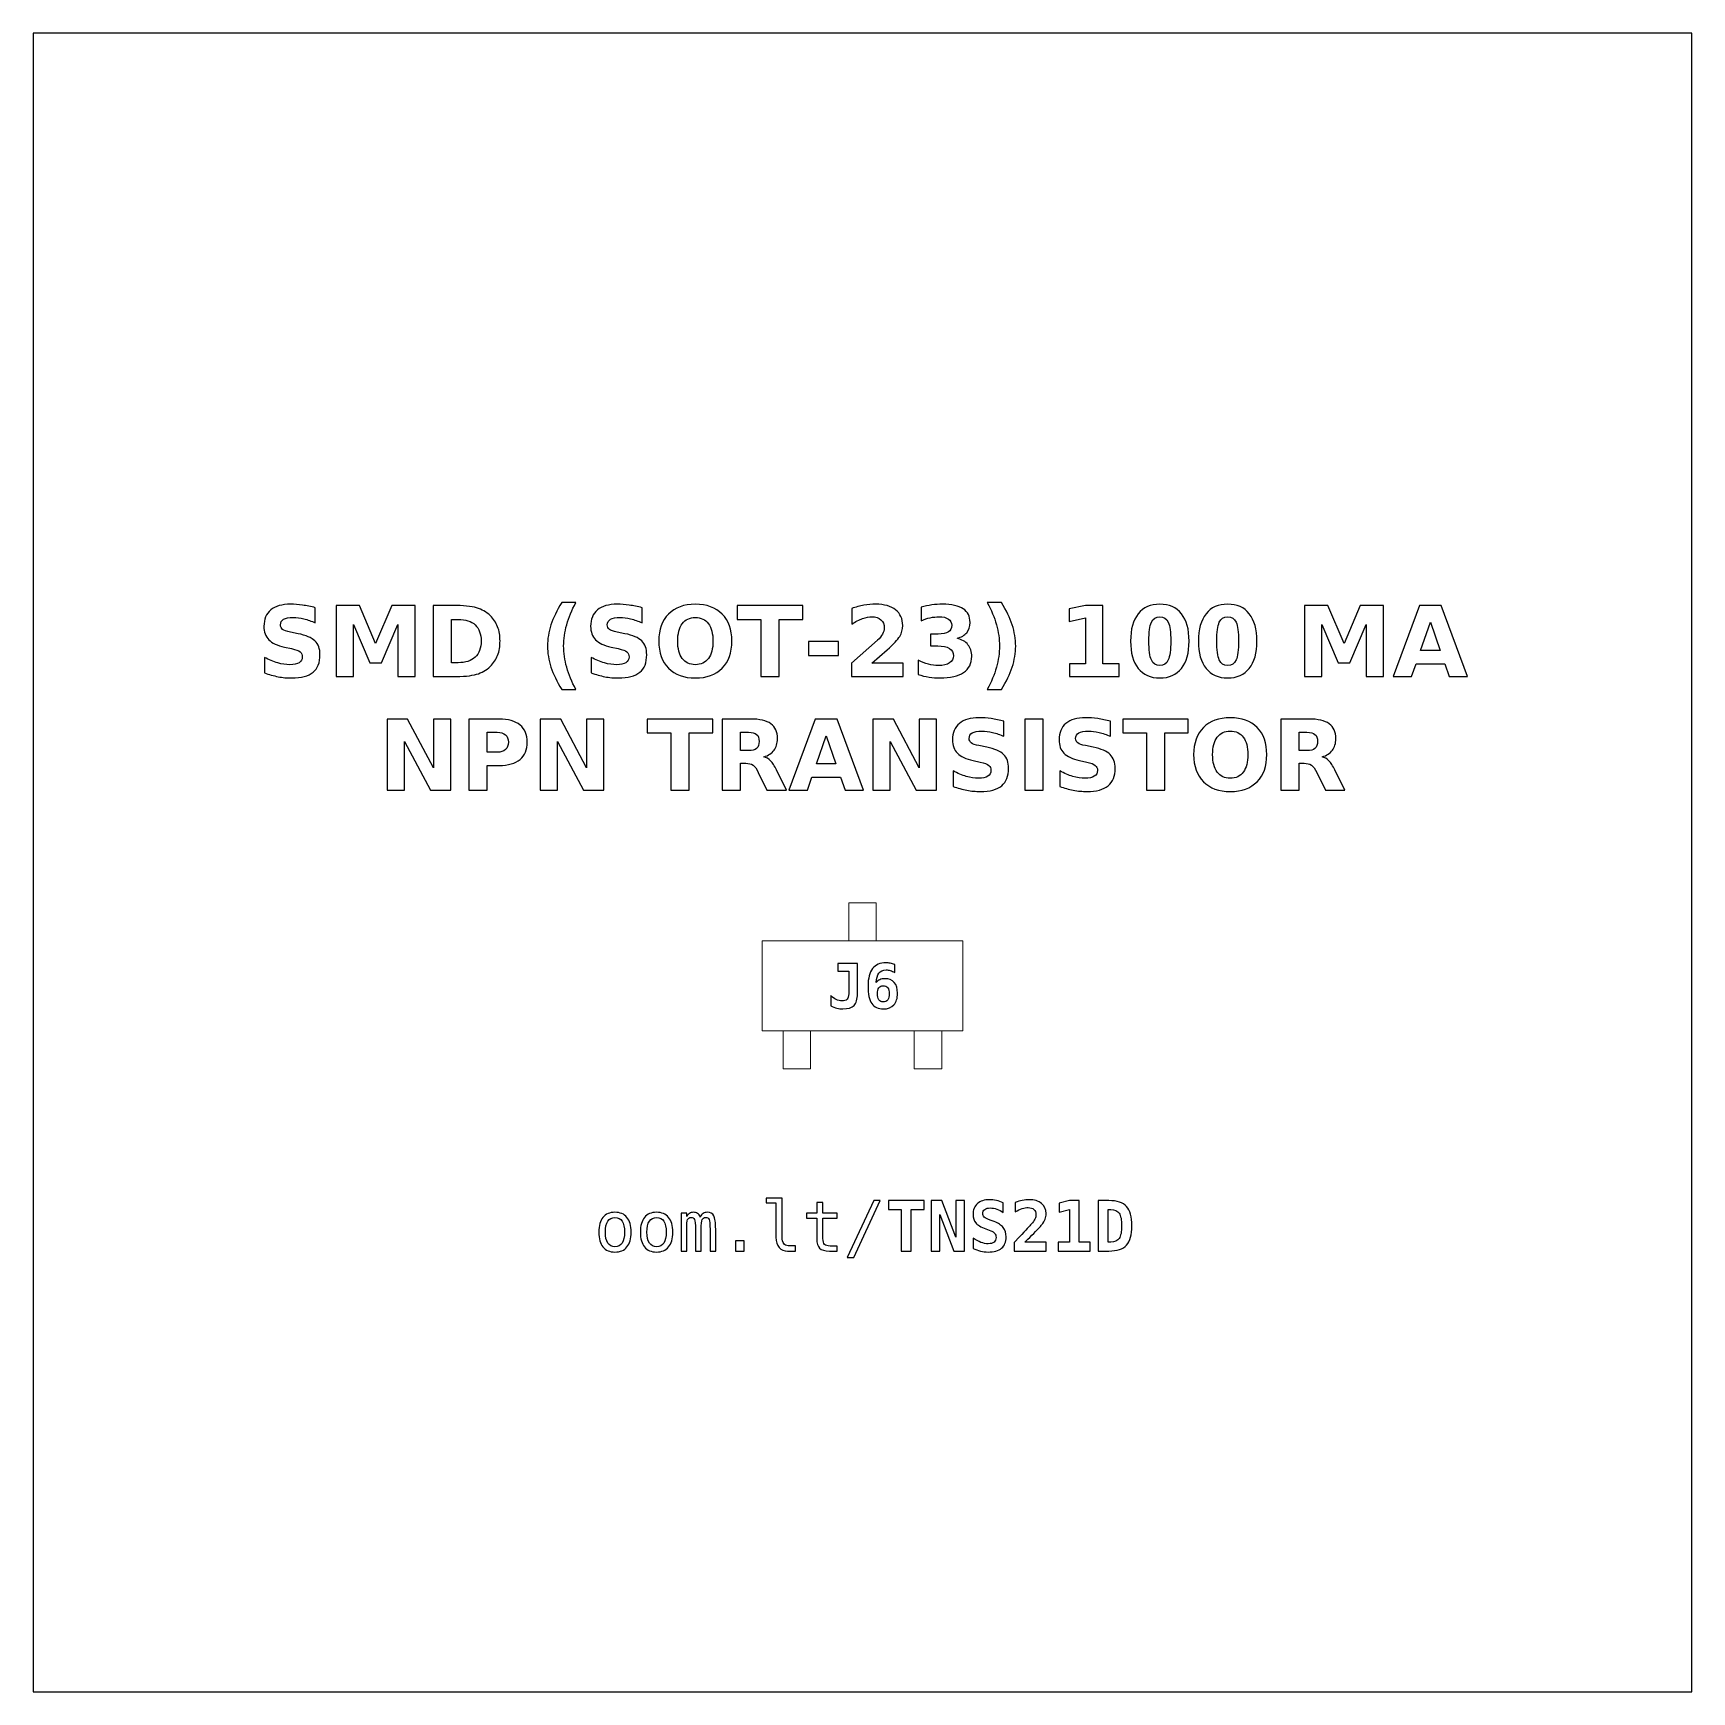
# Model space of a CAD drawing. Header units: centimetres. Extents: x -11.7 to -9.3, y -16.05 to -13.65.
import ezdxf

# ---------------------------------------------------------------- set-up
doc = ezdxf.new("R2010")
doc.units = ezdxf.units.CM
doc.header["$MEASUREMENT"] = 0
doc.layers.add('Layer 1', color=7, linetype='Continuous')

msp = doc.modelspace()

# ---------------------------------------------------------------- linework, layer by layer
at = {"layer": 'Layer 1', "color": 7}
msp.add_lwpolyline([(-11.7, -16.05), (-9.3, -16.05), (-9.3, -13.65), (-11.7, -13.65), (-11.7, -16.05)], close=True, dxfattribs=at)
at = {"layer": 'Layer 1', "color": 7, "lineweight": 9}
for points in [[(-10.52001, -14.96355), (-10.48001, -14.96355), (-10.48001, -14.90855), (-10.52001, -14.90855), (-10.52001, -14.96355)], [(-10.64501, -15.09355), (-10.35501, -15.09355), (-10.35501, -14.96355), (-10.64501, -14.96355), (-10.64501, -15.09355)], [(-10.61501, -15.14855), (-10.57501, -15.14855), (-10.57501, -15.09355), (-10.61501, -15.09355), (-10.61501, -15.14855)], [(-10.42501, -15.14855), (-10.38501, -15.14855), (-10.38501, -15.09355), (-10.42501, -15.09355), (-10.42501, -15.14855)]]:
    msp.add_lwpolyline(points, close=True, dxfattribs=at)
at = {"layer": 'Layer 1', "color": 250}
for points, knots in [([(-11.29173, -14.4814), (-11.29173, -14.4814), (-11.29173, -14.50315), (-11.29173, -14.50315), (-11.29173, -14.50315), (-11.29738, -14.50063), (-11.3029, -14.49873), (-11.30826, -14.49744), (-11.30826, -14.49744), (-11.31365, -14.49614), (-11.31873, -14.49551), (-11.3235, -14.49551), (-11.3235, -14.49551), (-11.32983, -14.49551), (-11.33453, -14.49638), (-11.33757, -14.49812), (-11.33757, -14.49812), (-11.3406, -14.49988), (-11.34211, -14.50259), (-11.34211, -14.50626), (-11.34211, -14.50626), (-11.34211, -14.50901), (-11.3411, -14.51117), (-11.33905, -14.5127), (-11.33905, -14.5127), (-11.337, -14.51423), (-11.33329, -14.51557), (-11.3279, -14.51667), (-11.3279, -14.51667), (-11.3279, -14.51667), (-11.31661, -14.51893), (-11.31661, -14.51893), (-11.31661, -14.51893), (-11.30516, -14.52124), (-11.29705, -14.52472), (-11.29223, -14.52942), (-11.29223, -14.52942), (-11.2874, -14.5341), (-11.28498, -14.54076), (-11.28498, -14.54939), (-11.28498, -14.54939), (-11.28498, -14.56075), (-11.28834, -14.56919), (-11.29507, -14.57472), (-11.29507, -14.57472), (-11.3018, -14.58024), (-11.31207, -14.58302), (-11.3259, -14.58302), (-11.3259, -14.58302), (-11.33244, -14.58302), (-11.33898, -14.58241), (-11.34554, -14.58116), (-11.34554, -14.58116), (-11.3521, -14.57991), (-11.35869, -14.57808), (-11.36525, -14.57566), (-11.36525, -14.57566), (-11.36525, -14.57566), (-11.36525, -14.55327), (-11.36525, -14.55327), (-11.36525, -14.55327), (-11.35869, -14.55675), (-11.35234, -14.55938), (-11.3462, -14.56115), (-11.3462, -14.56115), (-11.34006, -14.56291), (-11.33416, -14.5638), (-11.32847, -14.5638), (-11.32847, -14.5638), (-11.32268, -14.5638), (-11.31824, -14.56284), (-11.31516, -14.56091), (-11.31516, -14.56091), (-11.31207, -14.55898), (-11.31055, -14.55623), (-11.31055, -14.55263), (-11.31055, -14.55263), (-11.31055, -14.54943), (-11.31158, -14.54694), (-11.31367, -14.5452), (-11.31367, -14.5452), (-11.31577, -14.54346), (-11.31993, -14.54189), (-11.32619, -14.54052), (-11.32619, -14.54052), (-11.32619, -14.54052), (-11.33646, -14.53824), (-11.33646, -14.53824), (-11.33646, -14.53824), (-11.34674, -14.53603), (-11.35427, -14.53253), (-11.35902, -14.5277), (-11.35902, -14.5277), (-11.36377, -14.52288), (-11.36614, -14.51637), (-11.36614, -14.50821), (-11.36614, -14.50821), (-11.36614, -14.49795), (-11.36283, -14.49007), (-11.35622, -14.48457), (-11.35622, -14.48457), (-11.34961, -14.47904), (-11.34011, -14.47629), (-11.32769, -14.47629), (-11.32769, -14.47629), (-11.32205, -14.47629), (-11.31624, -14.47672), (-11.31026, -14.47756), (-11.31026, -14.47756), (-11.30429, -14.47841), (-11.29811, -14.47968), (-11.29173, -14.4814)], [0, 0, 0, 0, 0.0357143, 0.0357143, 0.0357143, 0.0357143, 0.0714286, 0.0714286, 0.0714286, 0.0714286, 0.1071429, 0.1071429, 0.1071429, 0.1071429, 0.1428571, 0.1428571, 0.1428571, 0.1428571, 0.1785714, 0.1785714, 0.1785714, 0.1785714, 0.2142857, 0.2142857, 0.2142857, 0.2142857, 0.25, 0.25, 0.25, 0.25, 0.2857143, 0.2857143, 0.2857143, 0.2857143, 0.3214286, 0.3214286, 0.3214286, 0.3214286, 0.3571429, 0.3571429, 0.3571429, 0.3571429, 0.3928571, 0.3928571, 0.3928571, 0.3928571, 0.4285714, 0.4285714, 0.4285714, 0.4285714, 0.4642857, 0.4642857, 0.4642857, 0.4642857, 0.5, 0.5, 0.5, 0.5, 0.5357143, 0.5357143, 0.5357143, 0.5357143, 0.5714286, 0.5714286, 0.5714286, 0.5714286, 0.6071429, 0.6071429, 0.6071429, 0.6071429, 0.6428571, 0.6428571, 0.6428571, 0.6428571, 0.6785714, 0.6785714, 0.6785714, 0.6785714, 0.7142857, 0.7142857, 0.7142857, 0.7142857, 0.75, 0.75, 0.75, 0.75, 0.7857143, 0.7857143, 0.7857143, 0.7857143, 0.8214286, 0.8214286, 0.8214286, 0.8214286, 0.8571429, 0.8571429, 0.8571429, 0.8571429, 0.8928571, 0.8928571, 0.8928571, 0.8928571, 0.9285714, 0.9285714, 0.9285714, 0.9285714, 0.9642857, 0.9642857, 0.9642857, 0.9642857, 1, 1, 1, 1]), ([(-11.2617, -14.47815), (-11.2617, -14.47815), (-11.22795, -14.47815), (-11.22795, -14.47815), (-11.22795, -14.47815), (-11.22795, -14.47815), (-11.2045, -14.53321), (-11.2045, -14.53321), (-11.2045, -14.53321), (-11.2045, -14.53321), (-11.18094, -14.47815), (-11.18094, -14.47815), (-11.18094, -14.47815), (-11.18094, -14.47815), (-11.14726, -14.47815), (-11.14726, -14.47815), (-11.14726, -14.47815), (-11.14726, -14.47815), (-11.14726, -14.58102), (-11.14726, -14.58102), (-11.14726, -14.58102), (-11.14726, -14.58102), (-11.17233, -14.58102), (-11.17233, -14.58102), (-11.17233, -14.58102), (-11.17233, -14.58102), (-11.17233, -14.50578), (-11.17233, -14.50578), (-11.17233, -14.50578), (-11.17233, -14.50578), (-11.19604, -14.56124), (-11.19604, -14.56124), (-11.19604, -14.56124), (-11.19604, -14.56124), (-11.21285, -14.56124), (-11.21285, -14.56124), (-11.21285, -14.56124), (-11.21285, -14.56124), (-11.23656, -14.50578), (-11.23656, -14.50578), (-11.23656, -14.50578), (-11.23656, -14.50578), (-11.23656, -14.58102), (-11.23656, -14.58102), (-11.23656, -14.58102), (-11.23656, -14.58102), (-11.2617, -14.58102), (-11.2617, -14.58102), (-11.2617, -14.58102), (-11.2617, -14.58102), (-11.2617, -14.47815), (-11.2617, -14.47815)], [0, 0, 0, 0, 0.0769231, 0.0769231, 0.0769231, 0.0769231, 0.1538462, 0.1538462, 0.1538462, 0.1538462, 0.2307692, 0.2307692, 0.2307692, 0.2307692, 0.3076923, 0.3076923, 0.3076923, 0.3076923, 0.3846154, 0.3846154, 0.3846154, 0.3846154, 0.4615385, 0.4615385, 0.4615385, 0.4615385, 0.5384615, 0.5384615, 0.5384615, 0.5384615, 0.6153846, 0.6153846, 0.6153846, 0.6153846, 0.6923077, 0.6923077, 0.6923077, 0.6923077, 0.7692308, 0.7692308, 0.7692308, 0.7692308, 0.8461538, 0.8461538, 0.8461538, 0.8461538, 0.9230769, 0.9230769, 0.9230769, 0.9230769, 1, 1, 1, 1]), ([(-11.12127, -14.47815), (-11.12127, -14.47815), (-11.09328, -14.47815), (-11.09328, -14.47815), (-11.09328, -14.47815), (-11.07767, -14.47815), (-11.06605, -14.47926), (-11.05841, -14.48149), (-11.05841, -14.48149), (-11.05076, -14.48372), (-11.0442, -14.48749), (-11.03872, -14.49283), (-11.03872, -14.49283), (-11.0339, -14.49746), (-11.03033, -14.50282), (-11.02797, -14.50889), (-11.02797, -14.50889), (-11.02565, -14.51493), (-11.02447, -14.5218), (-11.02447, -14.52949), (-11.02447, -14.52949), (-11.02447, -14.53725), (-11.02565, -14.54417), (-11.02797, -14.55026), (-11.02797, -14.55026), (-11.03033, -14.55635), (-11.0339, -14.56171), (-11.03872, -14.56634), (-11.03872, -14.56634), (-11.04425, -14.57168), (-11.05086, -14.57545), (-11.05857, -14.57768), (-11.05857, -14.57768), (-11.06629, -14.57991), (-11.07786, -14.58102), (-11.09328, -14.58102), (-11.09328, -14.58102), (-11.09328, -14.58102), (-11.12127, -14.58102), (-11.12127, -14.58102), (-11.12127, -14.58102), (-11.12127, -14.58102), (-11.12127, -14.47815), (-11.12127, -14.47815)], [0, 0, 0, 0, 0.0909091, 0.0909091, 0.0909091, 0.0909091, 0.1818182, 0.1818182, 0.1818182, 0.1818182, 0.2727273, 0.2727273, 0.2727273, 0.2727273, 0.3636364, 0.3636364, 0.3636364, 0.3636364, 0.4545455, 0.4545455, 0.4545455, 0.4545455, 0.5454545, 0.5454545, 0.5454545, 0.5454545, 0.6363636, 0.6363636, 0.6363636, 0.6363636, 0.7272727, 0.7272727, 0.7272727, 0.7272727, 0.8181818, 0.8181818, 0.8181818, 0.8181818, 0.9090909, 0.9090909, 0.9090909, 0.9090909, 1, 1, 1, 1]), ([(-10.91478, -14.59962), (-10.91478, -14.59962), (-10.93524, -14.59962), (-10.93524, -14.59962), (-10.93524, -14.59962), (-10.94227, -14.58829), (-10.94747, -14.57749), (-10.95081, -14.56726), (-10.95081, -14.56726), (-10.95417, -14.55705), (-10.95584, -14.54692), (-10.95584, -14.53685), (-10.95584, -14.53685), (-10.95584, -14.52679), (-10.95415, -14.5166), (-10.95079, -14.5063), (-10.95079, -14.5063), (-10.9474, -14.49598), (-10.94223, -14.48521), (-10.93524, -14.47394), (-10.93524, -14.47394), (-10.93524, -14.47394), (-10.91478, -14.47394), (-10.91478, -14.47394), (-10.91478, -14.47394), (-10.92066, -14.48483), (-10.92506, -14.49548), (-10.928, -14.50588), (-10.928, -14.50588), (-10.93094, -14.51627), (-10.93242, -14.52655), (-10.93242, -14.53671), (-10.93242, -14.53671), (-10.93242, -14.54687), (-10.93096, -14.55715), (-10.92805, -14.56759), (-10.92805, -14.56759), (-10.92513, -14.57801), (-10.92071, -14.58869), (-10.91478, -14.59962)], [0, 0, 0, 0, 0.1, 0.1, 0.1, 0.1, 0.2, 0.2, 0.2, 0.2, 0.3, 0.3, 0.3, 0.3, 0.4, 0.4, 0.4, 0.4, 0.5, 0.5, 0.5, 0.5, 0.6, 0.6, 0.6, 0.6, 0.7, 0.7, 0.7, 0.7, 0.8, 0.8, 0.8, 0.8, 0.9, 0.9, 0.9, 0.9, 1, 1, 1, 1]), ([(-10.81894, -14.4814), (-10.81894, -14.4814), (-10.81894, -14.50315), (-10.81894, -14.50315), (-10.81894, -14.50315), (-10.82459, -14.50063), (-10.83011, -14.49873), (-10.83547, -14.49744), (-10.83547, -14.49744), (-10.84086, -14.49614), (-10.84594, -14.49551), (-10.85071, -14.49551), (-10.85071, -14.49551), (-10.85704, -14.49551), (-10.86174, -14.49638), (-10.86478, -14.49812), (-10.86478, -14.49812), (-10.86781, -14.49988), (-10.86932, -14.50259), (-10.86932, -14.50626), (-10.86932, -14.50626), (-10.86932, -14.50901), (-10.86831, -14.51117), (-10.86626, -14.5127), (-10.86626, -14.5127), (-10.86421, -14.51423), (-10.8605, -14.51557), (-10.85511, -14.51667), (-10.85511, -14.51667), (-10.85511, -14.51667), (-10.84382, -14.51893), (-10.84382, -14.51893), (-10.84382, -14.51893), (-10.83237, -14.52124), (-10.82426, -14.52472), (-10.81944, -14.52942), (-10.81944, -14.52942), (-10.81461, -14.5341), (-10.81219, -14.54076), (-10.81219, -14.54939), (-10.81219, -14.54939), (-10.81219, -14.56075), (-10.81555, -14.56919), (-10.82228, -14.57472), (-10.82228, -14.57472), (-10.82901, -14.58024), (-10.83928, -14.58302), (-10.85311, -14.58302), (-10.85311, -14.58302), (-10.85965, -14.58302), (-10.86619, -14.58241), (-10.87275, -14.58116), (-10.87275, -14.58116), (-10.87931, -14.57991), (-10.8859, -14.57808), (-10.89246, -14.57566), (-10.89246, -14.57566), (-10.89246, -14.57566), (-10.89246, -14.55327), (-10.89246, -14.55327), (-10.89246, -14.55327), (-10.8859, -14.55675), (-10.87955, -14.55938), (-10.87341, -14.56115), (-10.87341, -14.56115), (-10.86727, -14.56291), (-10.86137, -14.5638), (-10.85568, -14.5638), (-10.85568, -14.5638), (-10.84989, -14.5638), (-10.84545, -14.56284), (-10.84237, -14.56091), (-10.84237, -14.56091), (-10.83928, -14.55898), (-10.83776, -14.55623), (-10.83776, -14.55263), (-10.83776, -14.55263), (-10.83776, -14.54943), (-10.83879, -14.54694), (-10.84088, -14.5452), (-10.84088, -14.5452), (-10.84298, -14.54346), (-10.84714, -14.54189), (-10.8534, -14.54052), (-10.8534, -14.54052), (-10.8534, -14.54052), (-10.86367, -14.53824), (-10.86367, -14.53824), (-10.86367, -14.53824), (-10.87395, -14.53603), (-10.88148, -14.53253), (-10.88623, -14.5277), (-10.88623, -14.5277), (-10.89098, -14.52288), (-10.89335, -14.51637), (-10.89335, -14.50821), (-10.89335, -14.50821), (-10.89335, -14.49795), (-10.89004, -14.49007), (-10.88343, -14.48457), (-10.88343, -14.48457), (-10.87682, -14.47904), (-10.86732, -14.47629), (-10.8549, -14.47629), (-10.8549, -14.47629), (-10.84926, -14.47629), (-10.84345, -14.47672), (-10.83747, -14.47756), (-10.83747, -14.47756), (-10.8315, -14.47841), (-10.82532, -14.47968), (-10.81894, -14.4814)], [0, 0, 0, 0, 0.0357143, 0.0357143, 0.0357143, 0.0357143, 0.0714286, 0.0714286, 0.0714286, 0.0714286, 0.1071429, 0.1071429, 0.1071429, 0.1071429, 0.1428571, 0.1428571, 0.1428571, 0.1428571, 0.1785714, 0.1785714, 0.1785714, 0.1785714, 0.2142857, 0.2142857, 0.2142857, 0.2142857, 0.25, 0.25, 0.25, 0.25, 0.2857143, 0.2857143, 0.2857143, 0.2857143, 0.3214286, 0.3214286, 0.3214286, 0.3214286, 0.3571429, 0.3571429, 0.3571429, 0.3571429, 0.3928571, 0.3928571, 0.3928571, 0.3928571, 0.4285714, 0.4285714, 0.4285714, 0.4285714, 0.4642857, 0.4642857, 0.4642857, 0.4642857, 0.5, 0.5, 0.5, 0.5, 0.5357143, 0.5357143, 0.5357143, 0.5357143, 0.5714286, 0.5714286, 0.5714286, 0.5714286, 0.6071429, 0.6071429, 0.6071429, 0.6071429, 0.6428571, 0.6428571, 0.6428571, 0.6428571, 0.6785714, 0.6785714, 0.6785714, 0.6785714, 0.7142857, 0.7142857, 0.7142857, 0.7142857, 0.75, 0.75, 0.75, 0.75, 0.7857143, 0.7857143, 0.7857143, 0.7857143, 0.8214286, 0.8214286, 0.8214286, 0.8214286, 0.8571429, 0.8571429, 0.8571429, 0.8571429, 0.8928571, 0.8928571, 0.8928571, 0.8928571, 0.9285714, 0.9285714, 0.9285714, 0.9285714, 0.9642857, 0.9642857, 0.9642857, 0.9642857, 1, 1, 1, 1]), ([(-10.74192, -14.47629), (-10.72539, -14.47629), (-10.71243, -14.48102), (-10.70307, -14.4905), (-10.70307, -14.4905), (-10.69369, -14.49995), (-10.68901, -14.513), (-10.68901, -14.52968), (-10.68901, -14.52968), (-10.68901, -14.54631), (-10.69369, -14.55936), (-10.70307, -14.56881), (-10.70307, -14.56881), (-10.71243, -14.57829), (-10.72539, -14.58302), (-10.74192, -14.58302), (-10.74192, -14.58302), (-10.75841, -14.58302), (-10.77134, -14.57829), (-10.78075, -14.56881), (-10.78075, -14.56881), (-10.79013, -14.55936), (-10.79484, -14.54631), (-10.79484, -14.52968), (-10.79484, -14.52968), (-10.79484, -14.513), (-10.79013, -14.49995), (-10.78075, -14.4905), (-10.78075, -14.4905), (-10.77134, -14.48102), (-10.75841, -14.47629), (-10.74192, -14.47629)], [0, 0, 0, 0, 0.125, 0.125, 0.125, 0.125, 0.25, 0.25, 0.25, 0.25, 0.375, 0.375, 0.375, 0.375, 0.5, 0.5, 0.5, 0.5, 0.625, 0.625, 0.625, 0.625, 0.75, 0.75, 0.75, 0.75, 0.875, 0.875, 0.875, 0.875, 1, 1, 1, 1]), ([(-10.74192, -14.49551), (-10.75001, -14.49551), (-10.75627, -14.49849), (-10.76074, -14.50447), (-10.76074, -14.50447), (-10.76518, -14.51044), (-10.76742, -14.51884), (-10.76742, -14.52968), (-10.76742, -14.52968), (-10.76742, -14.5405), (-10.76518, -14.54887), (-10.76074, -14.55484), (-10.76074, -14.55484), (-10.75627, -14.56082), (-10.75001, -14.5638), (-10.74192, -14.5638), (-10.74192, -14.5638), (-10.73378, -14.5638), (-10.72751, -14.56082), (-10.72304, -14.55484), (-10.72304, -14.55484), (-10.71859, -14.54887), (-10.71636, -14.5405), (-10.71636, -14.52968), (-10.71636, -14.52968), (-10.71636, -14.51884), (-10.71859, -14.51044), (-10.72304, -14.50447), (-10.72304, -14.50447), (-10.72751, -14.49849), (-10.73378, -14.49551), (-10.74192, -14.49551)], [0, 0, 0, 0, 0.125, 0.125, 0.125, 0.125, 0.25, 0.25, 0.25, 0.25, 0.375, 0.375, 0.375, 0.375, 0.5, 0.5, 0.5, 0.5, 0.625, 0.625, 0.625, 0.625, 0.75, 0.75, 0.75, 0.75, 0.875, 0.875, 0.875, 0.875, 1, 1, 1, 1]), ([(-10.68122, -14.47815), (-10.68122, -14.47815), (-10.58642, -14.47815), (-10.58642, -14.47815), (-10.58642, -14.47815), (-10.58642, -14.47815), (-10.58642, -14.49821), (-10.58642, -14.49821), (-10.58642, -14.49821), (-10.58642, -14.49821), (-10.62052, -14.49821), (-10.62052, -14.49821), (-10.62052, -14.49821), (-10.62052, -14.49821), (-10.62052, -14.58102), (-10.62052, -14.58102), (-10.62052, -14.58102), (-10.62052, -14.58102), (-10.64705, -14.58102), (-10.64705, -14.58102), (-10.64705, -14.58102), (-10.64705, -14.58102), (-10.64705, -14.49821), (-10.64705, -14.49821), (-10.64705, -14.49821), (-10.64705, -14.49821), (-10.68122, -14.49821), (-10.68122, -14.49821), (-10.68122, -14.49821), (-10.68122, -14.49821), (-10.68122, -14.47815), (-10.68122, -14.47815)], [0, 0, 0, 0, 0.125, 0.125, 0.125, 0.125, 0.25, 0.25, 0.25, 0.25, 0.375, 0.375, 0.375, 0.375, 0.5, 0.5, 0.5, 0.5, 0.625, 0.625, 0.625, 0.625, 0.75, 0.75, 0.75, 0.75, 0.875, 0.875, 0.875, 0.875, 1, 1, 1, 1]), ([(-10.48642, -14.56152), (-10.48642, -14.56152), (-10.44114, -14.56152), (-10.44114, -14.56152), (-10.44114, -14.56152), (-10.44114, -14.56152), (-10.44114, -14.58102), (-10.44114, -14.58102), (-10.44114, -14.58102), (-10.44114, -14.58102), (-10.51591, -14.58102), (-10.51591, -14.58102), (-10.51591, -14.58102), (-10.51591, -14.58102), (-10.51591, -14.56152), (-10.51591, -14.56152), (-10.51591, -14.56152), (-10.51591, -14.56152), (-10.47835, -14.52839), (-10.47835, -14.52839), (-10.47835, -14.52839), (-10.47499, -14.52535), (-10.47252, -14.52239), (-10.47092, -14.5195), (-10.47092, -14.5195), (-10.4693, -14.5166), (-10.4685, -14.51359), (-10.4685, -14.51046), (-10.4685, -14.51046), (-10.4685, -14.50564), (-10.47012, -14.50176), (-10.47336, -14.49882), (-10.47336, -14.49882), (-10.47659, -14.49588), (-10.48089, -14.49443), (-10.48628, -14.49443), (-10.48628, -14.49443), (-10.49041, -14.49443), (-10.49493, -14.49532), (-10.49985, -14.49708), (-10.49985, -14.49708), (-10.50476, -14.49885), (-10.51003, -14.50148), (-10.51563, -14.50496), (-10.51563, -14.50496), (-10.51563, -14.50496), (-10.51563, -14.48236), (-10.51563, -14.48236), (-10.51563, -14.48236), (-10.50965, -14.48039), (-10.50375, -14.47888), (-10.49792, -14.47785), (-10.49792, -14.47785), (-10.49208, -14.47681), (-10.48637, -14.47629), (-10.48075, -14.47629), (-10.48075, -14.47629), (-10.46845, -14.47629), (-10.45888, -14.479), (-10.45206, -14.48443), (-10.45206, -14.48443), (-10.44524, -14.48984), (-10.44183, -14.49739), (-10.44183, -14.5071), (-10.44183, -14.5071), (-10.44183, -14.5127), (-10.44328, -14.51792), (-10.44618, -14.52277), (-10.44618, -14.52277), (-10.44907, -14.52761), (-10.45516, -14.5341), (-10.46443, -14.54224), (-10.46443, -14.54224), (-10.46443, -14.54224), (-10.48642, -14.56152), (-10.48642, -14.56152)], [0, 0, 0, 0, 0.0526316, 0.0526316, 0.0526316, 0.0526316, 0.1052632, 0.1052632, 0.1052632, 0.1052632, 0.1578947, 0.1578947, 0.1578947, 0.1578947, 0.2105263, 0.2105263, 0.2105263, 0.2105263, 0.2631579, 0.2631579, 0.2631579, 0.2631579, 0.3157895, 0.3157895, 0.3157895, 0.3157895, 0.3684211, 0.3684211, 0.3684211, 0.3684211, 0.4210526, 0.4210526, 0.4210526, 0.4210526, 0.4736842, 0.4736842, 0.4736842, 0.4736842, 0.5263158, 0.5263158, 0.5263158, 0.5263158, 0.5789474, 0.5789474, 0.5789474, 0.5789474, 0.6315789, 0.6315789, 0.6315789, 0.6315789, 0.6842105, 0.6842105, 0.6842105, 0.6842105, 0.7368421, 0.7368421, 0.7368421, 0.7368421, 0.7894737, 0.7894737, 0.7894737, 0.7894737, 0.8421053, 0.8421053, 0.8421053, 0.8421053, 0.8947368, 0.8947368, 0.8947368, 0.8947368, 0.9473684, 0.9473684, 0.9473684, 0.9473684, 1, 1, 1, 1]), ([(-10.36316, -14.52554), (-10.35624, -14.52733), (-10.35095, -14.53046), (-10.34735, -14.53488), (-10.34735, -14.53488), (-10.34375, -14.53932), (-10.34194, -14.54494), (-10.34194, -14.55179), (-10.34194, -14.55179), (-10.34194, -14.56199), (-10.34585, -14.56975), (-10.35365, -14.57507), (-10.35365, -14.57507), (-10.36146, -14.58036), (-10.37285, -14.58302), (-10.38783, -14.58302), (-10.38783, -14.58302), (-10.39312, -14.58302), (-10.39841, -14.5826), (-10.40373, -14.58175), (-10.40373, -14.58175), (-10.40902, -14.5809), (-10.41426, -14.57961), (-10.41946, -14.57792), (-10.41946, -14.57792), (-10.41946, -14.57792), (-10.41946, -14.55745), (-10.41946, -14.55745), (-10.41946, -14.55745), (-10.4145, -14.55992), (-10.40958, -14.56181), (-10.40469, -14.56308), (-10.40469, -14.56308), (-10.3998, -14.56432), (-10.39498, -14.56496), (-10.39025, -14.56496), (-10.39025, -14.56496), (-10.38322, -14.56496), (-10.37783, -14.56373), (-10.37409, -14.56131), (-10.37409, -14.56131), (-10.37035, -14.55887), (-10.36847, -14.55539), (-10.36847, -14.55082), (-10.36847, -14.55082), (-10.36847, -14.54614), (-10.3704, -14.54259), (-10.37423, -14.54019), (-10.37423, -14.54019), (-10.37807, -14.53777), (-10.38373, -14.53657), (-10.39121, -14.53657), (-10.39121, -14.53657), (-10.39121, -14.53657), (-10.40182, -14.53657), (-10.40182, -14.53657), (-10.40182, -14.53657), (-10.40182, -14.53657), (-10.40182, -14.51947), (-10.40182, -14.51947), (-10.40182, -14.51947), (-10.40182, -14.51947), (-10.39067, -14.51947), (-10.39067, -14.51947), (-10.39067, -14.51947), (-10.38399, -14.51947), (-10.37905, -14.51844), (-10.37579, -14.51634), (-10.37579, -14.51634), (-10.37252, -14.51425), (-10.37089, -14.51108), (-10.37089, -14.50682), (-10.37089, -14.50682), (-10.37089, -14.50287), (-10.37247, -14.49981), (-10.37564, -14.49767), (-10.37564, -14.49767), (-10.37882, -14.49551), (-10.38329, -14.49443), (-10.38907, -14.49443), (-10.38907, -14.49443), (-10.39335, -14.49443), (-10.39766, -14.4949), (-10.40203, -14.49586), (-10.40203, -14.49586), (-10.40638, -14.49682), (-10.41071, -14.49826), (-10.41504, -14.50014), (-10.41504, -14.50014), (-10.41504, -14.50014), (-10.41504, -14.48071), (-10.41504, -14.48071), (-10.41504, -14.48071), (-10.40979, -14.47923), (-10.40462, -14.47813), (-10.39947, -14.4774), (-10.39947, -14.4774), (-10.39432, -14.47667), (-10.38929, -14.47629), (-10.38432, -14.47629), (-10.38432, -14.47629), (-10.37096, -14.47629), (-10.36095, -14.47848), (-10.35431, -14.48288), (-10.35431, -14.48288), (-10.34768, -14.48725), (-10.34437, -14.49386), (-10.34437, -14.50268), (-10.34437, -14.50268), (-10.34437, -14.50868), (-10.34594, -14.51362), (-10.34912, -14.51745), (-10.34912, -14.51745), (-10.35229, -14.52128), (-10.35697, -14.52399), (-10.36316, -14.52554)], [0, 0, 0, 0, 0.0344828, 0.0344828, 0.0344828, 0.0344828, 0.0689655, 0.0689655, 0.0689655, 0.0689655, 0.1034483, 0.1034483, 0.1034483, 0.1034483, 0.137931, 0.137931, 0.137931, 0.137931, 0.1724138, 0.1724138, 0.1724138, 0.1724138, 0.2068966, 0.2068966, 0.2068966, 0.2068966, 0.2413793, 0.2413793, 0.2413793, 0.2413793, 0.2758621, 0.2758621, 0.2758621, 0.2758621, 0.3103448, 0.3103448, 0.3103448, 0.3103448, 0.3448276, 0.3448276, 0.3448276, 0.3448276, 0.3793103, 0.3793103, 0.3793103, 0.3793103, 0.4137931, 0.4137931, 0.4137931, 0.4137931, 0.4482759, 0.4482759, 0.4482759, 0.4482759, 0.4827586, 0.4827586, 0.4827586, 0.4827586, 0.5172414, 0.5172414, 0.5172414, 0.5172414, 0.5517241, 0.5517241, 0.5517241, 0.5517241, 0.5862069, 0.5862069, 0.5862069, 0.5862069, 0.6206897, 0.6206897, 0.6206897, 0.6206897, 0.6551724, 0.6551724, 0.6551724, 0.6551724, 0.6896552, 0.6896552, 0.6896552, 0.6896552, 0.7241379, 0.7241379, 0.7241379, 0.7241379, 0.7586207, 0.7586207, 0.7586207, 0.7586207, 0.7931034, 0.7931034, 0.7931034, 0.7931034, 0.8275862, 0.8275862, 0.8275862, 0.8275862, 0.862069, 0.862069, 0.862069, 0.862069, 0.8965517, 0.8965517, 0.8965517, 0.8965517, 0.9310345, 0.9310345, 0.9310345, 0.9310345, 0.9655172, 0.9655172, 0.9655172, 0.9655172, 1, 1, 1, 1]), ([(-10.31941, -14.59962), (-10.31353, -14.58869), (-10.30911, -14.57801), (-10.30617, -14.56759), (-10.30617, -14.56759), (-10.30323, -14.55715), (-10.30177, -14.54687), (-10.30177, -14.53671), (-10.30177, -14.53671), (-10.30177, -14.52655), (-10.30323, -14.51627), (-10.30617, -14.50588), (-10.30617, -14.50588), (-10.30911, -14.49548), (-10.31353, -14.48483), (-10.31941, -14.47394), (-10.31941, -14.47394), (-10.31941, -14.47394), (-10.29895, -14.47394), (-10.29895, -14.47394), (-10.29895, -14.47394), (-10.29197, -14.48521), (-10.28679, -14.49598), (-10.2834, -14.5063), (-10.2834, -14.5063), (-10.28004, -14.5166), (-10.27835, -14.52679), (-10.27835, -14.53685), (-10.27835, -14.53685), (-10.27835, -14.54692), (-10.28002, -14.55705), (-10.28338, -14.56726), (-10.28338, -14.56726), (-10.28672, -14.57749), (-10.29192, -14.58829), (-10.29895, -14.59962), (-10.29895, -14.59962), (-10.29895, -14.59962), (-10.31941, -14.59962), (-10.31941, -14.59962)], [0, 0, 0, 0, 0.1, 0.1, 0.1, 0.1, 0.2, 0.2, 0.2, 0.2, 0.3, 0.3, 0.3, 0.3, 0.4, 0.4, 0.4, 0.4, 0.5, 0.5, 0.5, 0.5, 0.6, 0.6, 0.6, 0.6, 0.7, 0.7, 0.7, 0.7, 0.8, 0.8, 0.8, 0.8, 0.9, 0.9, 0.9, 0.9, 1, 1, 1, 1]), ([(-10.20055, -14.5627), (-10.20055, -14.5627), (-10.17712, -14.5627), (-10.17712, -14.5627), (-10.17712, -14.5627), (-10.17712, -14.5627), (-10.17712, -14.49621), (-10.17712, -14.49621), (-10.17712, -14.49621), (-10.17712, -14.49621), (-10.20116, -14.50118), (-10.20116, -14.50118), (-10.20116, -14.50118), (-10.20116, -14.50118), (-10.20116, -14.48311), (-10.20116, -14.48311), (-10.20116, -14.48311), (-10.20116, -14.48311), (-10.17726, -14.47815), (-10.17726, -14.47815), (-10.17726, -14.47815), (-10.17726, -14.47815), (-10.15205, -14.47815), (-10.15205, -14.47815), (-10.15205, -14.47815), (-10.15205, -14.47815), (-10.15205, -14.5627), (-10.15205, -14.5627), (-10.15205, -14.5627), (-10.15205, -14.5627), (-10.12863, -14.5627), (-10.12863, -14.5627), (-10.12863, -14.5627), (-10.12863, -14.5627), (-10.12863, -14.58102), (-10.12863, -14.58102), (-10.12863, -14.58102), (-10.12863, -14.58102), (-10.20055, -14.58102), (-10.20055, -14.58102), (-10.20055, -14.58102), (-10.20055, -14.58102), (-10.20055, -14.5627), (-10.20055, -14.5627)], [0, 0, 0, 0, 0.0909091, 0.0909091, 0.0909091, 0.0909091, 0.1818182, 0.1818182, 0.1818182, 0.1818182, 0.2727273, 0.2727273, 0.2727273, 0.2727273, 0.3636364, 0.3636364, 0.3636364, 0.3636364, 0.4545455, 0.4545455, 0.4545455, 0.4545455, 0.5454545, 0.5454545, 0.5454545, 0.5454545, 0.6363636, 0.6363636, 0.6363636, 0.6363636, 0.7272727, 0.7272727, 0.7272727, 0.7272727, 0.8181818, 0.8181818, 0.8181818, 0.8181818, 0.9090909, 0.9090909, 0.9090909, 0.9090909, 1, 1, 1, 1]), ([(-10.02745, -14.52968), (-10.02745, -14.54673), (-10.03112, -14.55988), (-10.03848, -14.56914), (-10.03848, -14.56914), (-10.04582, -14.57839), (-10.05626, -14.58302), (-10.06976, -14.58302), (-10.06976, -14.58302), (-10.08331, -14.58302), (-10.09377, -14.57839), (-10.10111, -14.56914), (-10.10111, -14.56914), (-10.10847, -14.55988), (-10.11214, -14.54673), (-10.11214, -14.52968), (-10.11214, -14.52968), (-10.11214, -14.51261), (-10.10847, -14.49943), (-10.10111, -14.49017), (-10.10111, -14.49017), (-10.09377, -14.48093), (-10.08331, -14.47629), (-10.06976, -14.47629), (-10.06976, -14.47629), (-10.05626, -14.47629), (-10.04582, -14.48093), (-10.03848, -14.49017), (-10.03848, -14.49017), (-10.03112, -14.49943), (-10.02745, -14.51261), (-10.02745, -14.52968)], [0, 0, 0, 0, 0.125, 0.125, 0.125, 0.125, 0.25, 0.25, 0.25, 0.25, 0.375, 0.375, 0.375, 0.375, 0.5, 0.5, 0.5, 0.5, 0.625, 0.625, 0.625, 0.625, 0.75, 0.75, 0.75, 0.75, 0.875, 0.875, 0.875, 0.875, 1, 1, 1, 1]), ([(-10.05398, -14.52949), (-10.05398, -14.51663), (-10.05518, -14.50757), (-10.0576, -14.5023), (-10.0576, -14.5023), (-10.06, -14.49706), (-10.06407, -14.49443), (-10.06976, -14.49443), (-10.06976, -14.49443), (-10.07545, -14.49443), (-10.07952, -14.49706), (-10.08197, -14.5023), (-10.08197, -14.5023), (-10.08439, -14.50757), (-10.08561, -14.51663), (-10.08561, -14.52949), (-10.08561, -14.52949), (-10.08561, -14.54247), (-10.08439, -14.55165), (-10.08197, -14.55696), (-10.08197, -14.55696), (-10.07952, -14.5623), (-10.07545, -14.56496), (-10.06976, -14.56496), (-10.06976, -14.56496), (-10.06412, -14.56496), (-10.06007, -14.5623), (-10.05762, -14.55696), (-10.05762, -14.55696), (-10.0552, -14.55165), (-10.05398, -14.54247), (-10.05398, -14.52949)], [0, 0, 0, 0, 0.125, 0.125, 0.125, 0.125, 0.25, 0.25, 0.25, 0.25, 0.375, 0.375, 0.375, 0.375, 0.5, 0.5, 0.5, 0.5, 0.625, 0.625, 0.625, 0.625, 0.75, 0.75, 0.75, 0.75, 0.875, 0.875, 0.875, 0.875, 1, 1, 1, 1]), ([(-9.92926, -14.52968), (-9.92926, -14.54673), (-9.93293, -14.55988), (-9.94029, -14.56914), (-9.94029, -14.56914), (-9.94763, -14.57839), (-9.95807, -14.58302), (-9.97157, -14.58302), (-9.97157, -14.58302), (-9.98512, -14.58302), (-9.99558, -14.57839), (-10.00292, -14.56914), (-10.00292, -14.56914), (-10.01028, -14.55988), (-10.01395, -14.54673), (-10.01395, -14.52968), (-10.01395, -14.52968), (-10.01395, -14.51261), (-10.01028, -14.49943), (-10.00292, -14.49017), (-10.00292, -14.49017), (-9.99558, -14.48093), (-9.98512, -14.47629), (-9.97157, -14.47629), (-9.97157, -14.47629), (-9.95807, -14.47629), (-9.94763, -14.48093), (-9.94029, -14.49017), (-9.94029, -14.49017), (-9.93293, -14.49943), (-9.92926, -14.51261), (-9.92926, -14.52968)], [0, 0, 0, 0, 0.125, 0.125, 0.125, 0.125, 0.25, 0.25, 0.25, 0.25, 0.375, 0.375, 0.375, 0.375, 0.5, 0.5, 0.5, 0.5, 0.625, 0.625, 0.625, 0.625, 0.75, 0.75, 0.75, 0.75, 0.875, 0.875, 0.875, 0.875, 1, 1, 1, 1]), ([(-9.95579, -14.52949), (-9.95579, -14.51663), (-9.95699, -14.50757), (-9.95941, -14.5023), (-9.95941, -14.5023), (-9.96181, -14.49706), (-9.96588, -14.49443), (-9.97157, -14.49443), (-9.97157, -14.49443), (-9.97726, -14.49443), (-9.98133, -14.49706), (-9.98378, -14.5023), (-9.98378, -14.5023), (-9.9862, -14.50757), (-9.98742, -14.51663), (-9.98742, -14.52949), (-9.98742, -14.52949), (-9.98742, -14.54247), (-9.9862, -14.55165), (-9.98378, -14.55696), (-9.98378, -14.55696), (-9.98133, -14.5623), (-9.97726, -14.56496), (-9.97157, -14.56496), (-9.97157, -14.56496), (-9.96593, -14.56496), (-9.96188, -14.5623), (-9.95943, -14.55696), (-9.95943, -14.55696), (-9.95701, -14.55165), (-9.95579, -14.54247), (-9.95579, -14.52949)], [0, 0, 0, 0, 0.125, 0.125, 0.125, 0.125, 0.25, 0.25, 0.25, 0.25, 0.375, 0.375, 0.375, 0.375, 0.5, 0.5, 0.5, 0.5, 0.625, 0.625, 0.625, 0.625, 0.75, 0.75, 0.75, 0.75, 0.875, 0.875, 0.875, 0.875, 1, 1, 1, 1]), ([(-9.86042, -14.47815), (-9.86042, -14.47815), (-9.82667, -14.47815), (-9.82667, -14.47815), (-9.82667, -14.47815), (-9.82667, -14.47815), (-9.80322, -14.53321), (-9.80322, -14.53321), (-9.80322, -14.53321), (-9.80322, -14.53321), (-9.77966, -14.47815), (-9.77966, -14.47815), (-9.77966, -14.47815), (-9.77966, -14.47815), (-9.74598, -14.47815), (-9.74598, -14.47815), (-9.74598, -14.47815), (-9.74598, -14.47815), (-9.74598, -14.58102), (-9.74598, -14.58102), (-9.74598, -14.58102), (-9.74598, -14.58102), (-9.77105, -14.58102), (-9.77105, -14.58102), (-9.77105, -14.58102), (-9.77105, -14.58102), (-9.77105, -14.50578), (-9.77105, -14.50578), (-9.77105, -14.50578), (-9.77105, -14.50578), (-9.79476, -14.56124), (-9.79476, -14.56124), (-9.79476, -14.56124), (-9.79476, -14.56124), (-9.81157, -14.56124), (-9.81157, -14.56124), (-9.81157, -14.56124), (-9.81157, -14.56124), (-9.83528, -14.50578), (-9.83528, -14.50578), (-9.83528, -14.50578), (-9.83528, -14.50578), (-9.83528, -14.58102), (-9.83528, -14.58102), (-9.83528, -14.58102), (-9.83528, -14.58102), (-9.86042, -14.58102), (-9.86042, -14.58102), (-9.86042, -14.58102), (-9.86042, -14.58102), (-9.86042, -14.47815), (-9.86042, -14.47815)], [0, 0, 0, 0, 0.0769231, 0.0769231, 0.0769231, 0.0769231, 0.1538462, 0.1538462, 0.1538462, 0.1538462, 0.2307692, 0.2307692, 0.2307692, 0.2307692, 0.3076923, 0.3076923, 0.3076923, 0.3076923, 0.3846154, 0.3846154, 0.3846154, 0.3846154, 0.4615385, 0.4615385, 0.4615385, 0.4615385, 0.5384615, 0.5384615, 0.5384615, 0.5384615, 0.6153846, 0.6153846, 0.6153846, 0.6153846, 0.6923077, 0.6923077, 0.6923077, 0.6923077, 0.7692308, 0.7692308, 0.7692308, 0.7692308, 0.8461538, 0.8461538, 0.8461538, 0.8461538, 0.9230769, 0.9230769, 0.9230769, 0.9230769, 1, 1, 1, 1]), ([(-9.65757, -14.5623), (-9.65757, -14.5623), (-9.69906, -14.5623), (-9.69906, -14.5623), (-9.69906, -14.5623), (-9.69906, -14.5623), (-9.7056, -14.58102), (-9.7056, -14.58102), (-9.7056, -14.58102), (-9.7056, -14.58102), (-9.73227, -14.58102), (-9.73227, -14.58102), (-9.73227, -14.58102), (-9.73227, -14.58102), (-9.69417, -14.47815), (-9.69417, -14.47815), (-9.69417, -14.47815), (-9.69417, -14.47815), (-9.66254, -14.47815), (-9.66254, -14.47815), (-9.66254, -14.47815), (-9.66254, -14.47815), (-9.62444, -14.58102), (-9.62444, -14.58102), (-9.62444, -14.58102), (-9.62444, -14.58102), (-9.65111, -14.58102), (-9.65111, -14.58102), (-9.65111, -14.58102), (-9.65111, -14.58102), (-9.65757, -14.5623), (-9.65757, -14.5623)], [0, 0, 0, 0, 0.125, 0.125, 0.125, 0.125, 0.25, 0.25, 0.25, 0.25, 0.375, 0.375, 0.375, 0.375, 0.5, 0.5, 0.5, 0.5, 0.625, 0.625, 0.625, 0.625, 0.75, 0.75, 0.75, 0.75, 0.875, 0.875, 0.875, 0.875, 1, 1, 1, 1]), ([(-11.09474, -14.49821), (-11.09474, -14.49821), (-11.09474, -14.56096), (-11.09474, -14.56096), (-11.09474, -14.56096), (-11.09474, -14.56096), (-11.08524, -14.56096), (-11.08524, -14.56096), (-11.08524, -14.56096), (-11.0744, -14.56096), (-11.06612, -14.55828), (-11.06041, -14.55289), (-11.06041, -14.55289), (-11.05469, -14.54753), (-11.05182, -14.53972), (-11.05182, -14.52949), (-11.05182, -14.52949), (-11.05182, -14.51928), (-11.05467, -14.51152), (-11.06036, -14.50621), (-11.06036, -14.50621), (-11.06605, -14.50087), (-11.07435, -14.49821), (-11.08524, -14.49821), (-11.08524, -14.49821), (-11.08524, -14.49821), (-11.09474, -14.49821), (-11.09474, -14.49821)], [0, 0, 0, 0, 0.1428571, 0.1428571, 0.1428571, 0.1428571, 0.2857143, 0.2857143, 0.2857143, 0.2857143, 0.4285714, 0.4285714, 0.4285714, 0.4285714, 0.5714286, 0.5714286, 0.5714286, 0.5714286, 0.7142857, 0.7142857, 0.7142857, 0.7142857, 0.8571429, 0.8571429, 0.8571429, 0.8571429, 1, 1, 1, 1]), ([(-9.69245, -14.5432), (-9.69245, -14.5432), (-9.66425, -14.5432), (-9.66425, -14.5432), (-9.66425, -14.5432), (-9.66425, -14.5432), (-9.67832, -14.50228), (-9.67832, -14.50228), (-9.67832, -14.50228), (-9.67832, -14.50228), (-9.69245, -14.5432), (-9.69245, -14.5432)], [0, 0, 0, 0, 0.3333333, 0.3333333, 0.3333333, 0.3333333, 0.6666667, 0.6666667, 0.6666667, 0.6666667, 1, 1, 1, 1]), ([(-10.578, -14.53039), (-10.578, -14.53039), (-10.53472, -14.53039), (-10.53472, -14.53039), (-10.53472, -14.53039), (-10.53472, -14.53039), (-10.53472, -14.55045), (-10.53472, -14.55045), (-10.53472, -14.55045), (-10.53472, -14.55045), (-10.578, -14.55045), (-10.578, -14.55045), (-10.578, -14.55045), (-10.578, -14.55045), (-10.578, -14.53039), (-10.578, -14.53039)], [0, 0, 0, 0, 0.25, 0.25, 0.25, 0.25, 0.5, 0.5, 0.5, 0.5, 0.75, 0.75, 0.75, 0.75, 1, 1, 1, 1]), ([(-11.18782, -14.6424), (-11.18782, -14.6424), (-11.15819, -14.6424), (-11.15819, -14.6424), (-11.15819, -14.6424), (-11.15819, -14.6424), (-11.12077, -14.71296), (-11.12077, -14.71296), (-11.12077, -14.71296), (-11.12077, -14.71296), (-11.12077, -14.6424), (-11.12077, -14.6424), (-11.12077, -14.6424), (-11.12077, -14.6424), (-11.09563, -14.6424), (-11.09563, -14.6424), (-11.09563, -14.6424), (-11.09563, -14.6424), (-11.09563, -14.74527), (-11.09563, -14.74527), (-11.09563, -14.74527), (-11.09563, -14.74527), (-11.12526, -14.74527), (-11.12526, -14.74527), (-11.12526, -14.74527), (-11.12526, -14.74527), (-11.16268, -14.67471), (-11.16268, -14.67471), (-11.16268, -14.67471), (-11.16268, -14.67471), (-11.16268, -14.74527), (-11.16268, -14.74527), (-11.16268, -14.74527), (-11.16268, -14.74527), (-11.18782, -14.74527), (-11.18782, -14.74527), (-11.18782, -14.74527), (-11.18782, -14.74527), (-11.18782, -14.6424), (-11.18782, -14.6424)], [0, 0, 0, 0, 0.1, 0.1, 0.1, 0.1, 0.2, 0.2, 0.2, 0.2, 0.3, 0.3, 0.3, 0.3, 0.4, 0.4, 0.4, 0.4, 0.5, 0.5, 0.5, 0.5, 0.6, 0.6, 0.6, 0.6, 0.7, 0.7, 0.7, 0.7, 0.8, 0.8, 0.8, 0.8, 0.9, 0.9, 0.9, 0.9, 1, 1, 1, 1]), ([(-11.06973, -14.6424), (-11.06973, -14.6424), (-11.02571, -14.6424), (-11.02571, -14.6424), (-11.02571, -14.6424), (-11.01261, -14.6424), (-11.00256, -14.64532), (-10.99555, -14.65113), (-10.99555, -14.65113), (-10.98855, -14.65694), (-10.98504, -14.66521), (-10.98504, -14.67596), (-10.98504, -14.67596), (-10.98504, -14.68673), (-10.98855, -14.69503), (-10.99555, -14.70084), (-10.99555, -14.70084), (-11.00256, -14.70665), (-11.01261, -14.70957), (-11.02571, -14.70957), (-11.02571, -14.70957), (-11.02571, -14.70957), (-11.0432, -14.70957), (-11.0432, -14.70957), (-11.0432, -14.70957), (-11.0432, -14.70957), (-11.0432, -14.74527), (-11.0432, -14.74527), (-11.0432, -14.74527), (-11.0432, -14.74527), (-11.06973, -14.74527), (-11.06973, -14.74527), (-11.06973, -14.74527), (-11.06973, -14.74527), (-11.06973, -14.6424), (-11.06973, -14.6424)], [0, 0, 0, 0, 0.1111111, 0.1111111, 0.1111111, 0.1111111, 0.2222222, 0.2222222, 0.2222222, 0.2222222, 0.3333333, 0.3333333, 0.3333333, 0.3333333, 0.4444444, 0.4444444, 0.4444444, 0.4444444, 0.5555556, 0.5555556, 0.5555556, 0.5555556, 0.6666667, 0.6666667, 0.6666667, 0.6666667, 0.7777778, 0.7777778, 0.7777778, 0.7777778, 0.8888889, 0.8888889, 0.8888889, 0.8888889, 1, 1, 1, 1]), ([(-11.0432, -14.66162), (-11.0432, -14.66162), (-11.0432, -14.69035), (-11.0432, -14.69035), (-11.0432, -14.69035), (-11.0432, -14.69035), (-11.02853, -14.69035), (-11.02853, -14.69035), (-11.02853, -14.69035), (-11.02338, -14.69035), (-11.0194, -14.68911), (-11.0166, -14.68659), (-11.0166, -14.68659), (-11.0138, -14.6841), (-11.01239, -14.68055), (-11.01239, -14.67596), (-11.01239, -14.67596), (-11.01239, -14.67135), (-11.0138, -14.66782), (-11.0166, -14.66533), (-11.0166, -14.66533), (-11.0194, -14.66286), (-11.02338, -14.66162), (-11.02853, -14.66162), (-11.02853, -14.66162), (-11.02853, -14.66162), (-11.0432, -14.66162), (-11.0432, -14.66162)], [0, 0, 0, 0, 0.1428571, 0.1428571, 0.1428571, 0.1428571, 0.2857143, 0.2857143, 0.2857143, 0.2857143, 0.4285714, 0.4285714, 0.4285714, 0.4285714, 0.5714286, 0.5714286, 0.5714286, 0.5714286, 0.7142857, 0.7142857, 0.7142857, 0.7142857, 0.8571429, 0.8571429, 0.8571429, 0.8571429, 1, 1, 1, 1]), ([(-10.96632, -14.6424), (-10.96632, -14.6424), (-10.93669, -14.6424), (-10.93669, -14.6424), (-10.93669, -14.6424), (-10.93669, -14.6424), (-10.89927, -14.71296), (-10.89927, -14.71296), (-10.89927, -14.71296), (-10.89927, -14.71296), (-10.89927, -14.6424), (-10.89927, -14.6424), (-10.89927, -14.6424), (-10.89927, -14.6424), (-10.87413, -14.6424), (-10.87413, -14.6424), (-10.87413, -14.6424), (-10.87413, -14.6424), (-10.87413, -14.74527), (-10.87413, -14.74527), (-10.87413, -14.74527), (-10.87413, -14.74527), (-10.90376, -14.74527), (-10.90376, -14.74527), (-10.90376, -14.74527), (-10.90376, -14.74527), (-10.94118, -14.67471), (-10.94118, -14.67471), (-10.94118, -14.67471), (-10.94118, -14.67471), (-10.94118, -14.74527), (-10.94118, -14.74527), (-10.94118, -14.74527), (-10.94118, -14.74527), (-10.96632, -14.74527), (-10.96632, -14.74527), (-10.96632, -14.74527), (-10.96632, -14.74527), (-10.96632, -14.6424), (-10.96632, -14.6424)], [0, 0, 0, 0, 0.1, 0.1, 0.1, 0.1, 0.2, 0.2, 0.2, 0.2, 0.3, 0.3, 0.3, 0.3, 0.4, 0.4, 0.4, 0.4, 0.5, 0.5, 0.5, 0.5, 0.6, 0.6, 0.6, 0.6, 0.7, 0.7, 0.7, 0.7, 0.8, 0.8, 0.8, 0.8, 0.9, 0.9, 0.9, 0.9, 1, 1, 1, 1]), ([(-10.81138, -14.6424), (-10.81138, -14.6424), (-10.71658, -14.6424), (-10.71658, -14.6424), (-10.71658, -14.6424), (-10.71658, -14.6424), (-10.71658, -14.66246), (-10.71658, -14.66246), (-10.71658, -14.66246), (-10.71658, -14.66246), (-10.75068, -14.66246), (-10.75068, -14.66246), (-10.75068, -14.66246), (-10.75068, -14.66246), (-10.75068, -14.74527), (-10.75068, -14.74527), (-10.75068, -14.74527), (-10.75068, -14.74527), (-10.77721, -14.74527), (-10.77721, -14.74527), (-10.77721, -14.74527), (-10.77721, -14.74527), (-10.77721, -14.66246), (-10.77721, -14.66246), (-10.77721, -14.66246), (-10.77721, -14.66246), (-10.81138, -14.66246), (-10.81138, -14.66246), (-10.81138, -14.66246), (-10.81138, -14.66246), (-10.81138, -14.6424), (-10.81138, -14.6424)], [0, 0, 0, 0, 0.125, 0.125, 0.125, 0.125, 0.25, 0.25, 0.25, 0.25, 0.375, 0.375, 0.375, 0.375, 0.5, 0.5, 0.5, 0.5, 0.625, 0.625, 0.625, 0.625, 0.75, 0.75, 0.75, 0.75, 0.875, 0.875, 0.875, 0.875, 1, 1, 1, 1]), ([(-10.67631, -14.70635), (-10.67631, -14.70635), (-10.67631, -14.74527), (-10.67631, -14.74527), (-10.67631, -14.74527), (-10.67631, -14.74527), (-10.70284, -14.74527), (-10.70284, -14.74527), (-10.70284, -14.74527), (-10.70284, -14.74527), (-10.70284, -14.6424), (-10.70284, -14.6424), (-10.70284, -14.6424), (-10.70284, -14.6424), (-10.66232, -14.6424), (-10.66232, -14.6424), (-10.66232, -14.6424), (-10.64877, -14.6424), (-10.63882, -14.64468), (-10.63252, -14.64922), (-10.63252, -14.64922), (-10.6262, -14.65376), (-10.62304, -14.66096), (-10.62304, -14.67079), (-10.62304, -14.67079), (-10.62304, -14.67758), (-10.62469, -14.68318), (-10.62796, -14.68753), (-10.62796, -14.68753), (-10.63125, -14.69191), (-10.63621, -14.69513), (-10.64282, -14.69718), (-10.64282, -14.69718), (-10.6392, -14.69802), (-10.63593, -14.69988), (-10.63306, -14.7028), (-10.63306, -14.7028), (-10.63019, -14.70571), (-10.6273, -14.71013), (-10.62436, -14.71606), (-10.62436, -14.71606), (-10.62436, -14.71606), (-10.60994, -14.74527), (-10.60994, -14.74527), (-10.60994, -14.74527), (-10.60994, -14.74527), (-10.63821, -14.74527), (-10.63821, -14.74527), (-10.63821, -14.74527), (-10.63821, -14.74527), (-10.65075, -14.71971), (-10.65075, -14.71971), (-10.65075, -14.71971), (-10.65326, -14.71458), (-10.65583, -14.71105), (-10.65844, -14.70917), (-10.65844, -14.70917), (-10.66103, -14.70729), (-10.66448, -14.70635), (-10.66881, -14.70635), (-10.66881, -14.70635), (-10.66881, -14.70635), (-10.67631, -14.70635), (-10.67631, -14.70635)], [0, 0, 0, 0, 0.0625, 0.0625, 0.0625, 0.0625, 0.125, 0.125, 0.125, 0.125, 0.1875, 0.1875, 0.1875, 0.1875, 0.25, 0.25, 0.25, 0.25, 0.3125, 0.3125, 0.3125, 0.3125, 0.375, 0.375, 0.375, 0.375, 0.4375, 0.4375, 0.4375, 0.4375, 0.5, 0.5, 0.5, 0.5, 0.5625, 0.5625, 0.5625, 0.5625, 0.625, 0.625, 0.625, 0.625, 0.6875, 0.6875, 0.6875, 0.6875, 0.75, 0.75, 0.75, 0.75, 0.8125, 0.8125, 0.8125, 0.8125, 0.875, 0.875, 0.875, 0.875, 0.9375, 0.9375, 0.9375, 0.9375, 1, 1, 1, 1]), ([(-10.66514, -14.68803), (-10.65959, -14.68803), (-10.65559, -14.68699), (-10.65319, -14.68492), (-10.65319, -14.68492), (-10.65077, -14.68285), (-10.64957, -14.67944), (-10.64957, -14.67471), (-10.64957, -14.67471), (-10.64957, -14.67003), (-10.65077, -14.66667), (-10.65319, -14.66465), (-10.65319, -14.66465), (-10.65559, -14.66263), (-10.65959, -14.66162), (-10.66514, -14.66162), (-10.66514, -14.66162), (-10.66514, -14.66162), (-10.67631, -14.66162), (-10.67631, -14.66162), (-10.67631, -14.66162), (-10.67631, -14.66162), (-10.67631, -14.68803), (-10.67631, -14.68803), (-10.67631, -14.68803), (-10.67631, -14.68803), (-10.66514, -14.68803), (-10.66514, -14.68803)], [0, 0, 0, 0, 0.1428571, 0.1428571, 0.1428571, 0.1428571, 0.2857143, 0.2857143, 0.2857143, 0.2857143, 0.4285714, 0.4285714, 0.4285714, 0.4285714, 0.5714286, 0.5714286, 0.5714286, 0.5714286, 0.7142857, 0.7142857, 0.7142857, 0.7142857, 0.8571429, 0.8571429, 0.8571429, 0.8571429, 1, 1, 1, 1]), ([(-10.53177, -14.72655), (-10.53177, -14.72655), (-10.57326, -14.72655), (-10.57326, -14.72655), (-10.57326, -14.72655), (-10.57326, -14.72655), (-10.5798, -14.74527), (-10.5798, -14.74527), (-10.5798, -14.74527), (-10.5798, -14.74527), (-10.60647, -14.74527), (-10.60647, -14.74527), (-10.60647, -14.74527), (-10.60647, -14.74527), (-10.56837, -14.6424), (-10.56837, -14.6424), (-10.56837, -14.6424), (-10.56837, -14.6424), (-10.53674, -14.6424), (-10.53674, -14.6424), (-10.53674, -14.6424), (-10.53674, -14.6424), (-10.49864, -14.74527), (-10.49864, -14.74527), (-10.49864, -14.74527), (-10.49864, -14.74527), (-10.52531, -14.74527), (-10.52531, -14.74527), (-10.52531, -14.74527), (-10.52531, -14.74527), (-10.53177, -14.72655), (-10.53177, -14.72655)], [0, 0, 0, 0, 0.125, 0.125, 0.125, 0.125, 0.25, 0.25, 0.25, 0.25, 0.375, 0.375, 0.375, 0.375, 0.5, 0.5, 0.5, 0.5, 0.625, 0.625, 0.625, 0.625, 0.75, 0.75, 0.75, 0.75, 0.875, 0.875, 0.875, 0.875, 1, 1, 1, 1]), ([(-10.48497, -14.6424), (-10.48497, -14.6424), (-10.45534, -14.6424), (-10.45534, -14.6424), (-10.45534, -14.6424), (-10.45534, -14.6424), (-10.41792, -14.71296), (-10.41792, -14.71296), (-10.41792, -14.71296), (-10.41792, -14.71296), (-10.41792, -14.6424), (-10.41792, -14.6424), (-10.41792, -14.6424), (-10.41792, -14.6424), (-10.39278, -14.6424), (-10.39278, -14.6424), (-10.39278, -14.6424), (-10.39278, -14.6424), (-10.39278, -14.74527), (-10.39278, -14.74527), (-10.39278, -14.74527), (-10.39278, -14.74527), (-10.42241, -14.74527), (-10.42241, -14.74527), (-10.42241, -14.74527), (-10.42241, -14.74527), (-10.45983, -14.67471), (-10.45983, -14.67471), (-10.45983, -14.67471), (-10.45983, -14.67471), (-10.45983, -14.74527), (-10.45983, -14.74527), (-10.45983, -14.74527), (-10.45983, -14.74527), (-10.48497, -14.74527), (-10.48497, -14.74527), (-10.48497, -14.74527), (-10.48497, -14.74527), (-10.48497, -14.6424), (-10.48497, -14.6424)], [0, 0, 0, 0, 0.1, 0.1, 0.1, 0.1, 0.2, 0.2, 0.2, 0.2, 0.3, 0.3, 0.3, 0.3, 0.4, 0.4, 0.4, 0.4, 0.5, 0.5, 0.5, 0.5, 0.6, 0.6, 0.6, 0.6, 0.7, 0.7, 0.7, 0.7, 0.8, 0.8, 0.8, 0.8, 0.9, 0.9, 0.9, 0.9, 1, 1, 1, 1]), ([(-10.29529, -14.64565), (-10.29529, -14.64565), (-10.29529, -14.6674), (-10.29529, -14.6674), (-10.29529, -14.6674), (-10.30094, -14.66488), (-10.30646, -14.66298), (-10.31182, -14.66169), (-10.31182, -14.66169), (-10.31721, -14.66039), (-10.32229, -14.65976), (-10.32706, -14.65976), (-10.32706, -14.65976), (-10.33339, -14.65976), (-10.33809, -14.66063), (-10.34113, -14.66237), (-10.34113, -14.66237), (-10.34416, -14.66413), (-10.34567, -14.66684), (-10.34567, -14.67051), (-10.34567, -14.67051), (-10.34567, -14.67326), (-10.34466, -14.67542), (-10.34261, -14.67695), (-10.34261, -14.67695), (-10.34056, -14.67848), (-10.33685, -14.67982), (-10.33146, -14.68092), (-10.33146, -14.68092), (-10.33146, -14.68092), (-10.32017, -14.68318), (-10.32017, -14.68318), (-10.32017, -14.68318), (-10.30872, -14.68549), (-10.30061, -14.68897), (-10.29579, -14.69367), (-10.29579, -14.69367), (-10.29096, -14.69835), (-10.28854, -14.70501), (-10.28854, -14.71364), (-10.28854, -14.71364), (-10.28854, -14.725), (-10.2919, -14.73344), (-10.29863, -14.73897), (-10.29863, -14.73897), (-10.30536, -14.74449), (-10.31563, -14.74727), (-10.32946, -14.74727), (-10.32946, -14.74727), (-10.336, -14.74727), (-10.34254, -14.74666), (-10.3491, -14.74541), (-10.3491, -14.74541), (-10.35566, -14.74416), (-10.36225, -14.74233), (-10.36881, -14.73991), (-10.36881, -14.73991), (-10.36881, -14.73991), (-10.36881, -14.71752), (-10.36881, -14.71752), (-10.36881, -14.71752), (-10.36225, -14.721), (-10.3559, -14.72363), (-10.34976, -14.7254), (-10.34976, -14.7254), (-10.34362, -14.72716), (-10.33772, -14.72805), (-10.33203, -14.72805), (-10.33203, -14.72805), (-10.32624, -14.72805), (-10.3218, -14.72709), (-10.31872, -14.72516), (-10.31872, -14.72516), (-10.31563, -14.72323), (-10.31411, -14.72048), (-10.31411, -14.71688), (-10.31411, -14.71688), (-10.31411, -14.71368), (-10.31514, -14.71119), (-10.31723, -14.70945), (-10.31723, -14.70945), (-10.31933, -14.70771), (-10.32349, -14.70614), (-10.32975, -14.70477), (-10.32975, -14.70477), (-10.32975, -14.70477), (-10.34002, -14.70249), (-10.34002, -14.70249), (-10.34002, -14.70249), (-10.3503, -14.70028), (-10.35783, -14.69678), (-10.36258, -14.69195), (-10.36258, -14.69195), (-10.36733, -14.68713), (-10.3697, -14.68062), (-10.3697, -14.67246), (-10.3697, -14.67246), (-10.3697, -14.6622), (-10.36639, -14.65432), (-10.35978, -14.64882), (-10.35978, -14.64882), (-10.35317, -14.64329), (-10.34367, -14.64054), (-10.33125, -14.64054), (-10.33125, -14.64054), (-10.32561, -14.64054), (-10.3198, -14.64097), (-10.31382, -14.64181), (-10.31382, -14.64181), (-10.30785, -14.64266), (-10.30167, -14.64393), (-10.29529, -14.64565)], [0, 0, 0, 0, 0.0357143, 0.0357143, 0.0357143, 0.0357143, 0.0714286, 0.0714286, 0.0714286, 0.0714286, 0.1071429, 0.1071429, 0.1071429, 0.1071429, 0.1428571, 0.1428571, 0.1428571, 0.1428571, 0.1785714, 0.1785714, 0.1785714, 0.1785714, 0.2142857, 0.2142857, 0.2142857, 0.2142857, 0.25, 0.25, 0.25, 0.25, 0.2857143, 0.2857143, 0.2857143, 0.2857143, 0.3214286, 0.3214286, 0.3214286, 0.3214286, 0.3571429, 0.3571429, 0.3571429, 0.3571429, 0.3928571, 0.3928571, 0.3928571, 0.3928571, 0.4285714, 0.4285714, 0.4285714, 0.4285714, 0.4642857, 0.4642857, 0.4642857, 0.4642857, 0.5, 0.5, 0.5, 0.5, 0.5357143, 0.5357143, 0.5357143, 0.5357143, 0.5714286, 0.5714286, 0.5714286, 0.5714286, 0.6071429, 0.6071429, 0.6071429, 0.6071429, 0.6428571, 0.6428571, 0.6428571, 0.6428571, 0.6785714, 0.6785714, 0.6785714, 0.6785714, 0.7142857, 0.7142857, 0.7142857, 0.7142857, 0.75, 0.75, 0.75, 0.75, 0.7857143, 0.7857143, 0.7857143, 0.7857143, 0.8214286, 0.8214286, 0.8214286, 0.8214286, 0.8571429, 0.8571429, 0.8571429, 0.8571429, 0.8928571, 0.8928571, 0.8928571, 0.8928571, 0.9285714, 0.9285714, 0.9285714, 0.9285714, 0.9642857, 0.9642857, 0.9642857, 0.9642857, 1, 1, 1, 1]), ([(-10.26526, -14.6424), (-10.26526, -14.6424), (-10.23873, -14.6424), (-10.23873, -14.6424), (-10.23873, -14.6424), (-10.23873, -14.6424), (-10.23873, -14.74527), (-10.23873, -14.74527), (-10.23873, -14.74527), (-10.23873, -14.74527), (-10.26526, -14.74527), (-10.26526, -14.74527), (-10.26526, -14.74527), (-10.26526, -14.74527), (-10.26526, -14.6424), (-10.26526, -14.6424)], [0, 0, 0, 0, 0.25, 0.25, 0.25, 0.25, 0.5, 0.5, 0.5, 0.5, 0.75, 0.75, 0.75, 0.75, 1, 1, 1, 1]), ([(-10.14118, -14.64565), (-10.14118, -14.64565), (-10.14118, -14.6674), (-10.14118, -14.6674), (-10.14118, -14.6674), (-10.14683, -14.66488), (-10.15235, -14.66298), (-10.15771, -14.66169), (-10.15771, -14.66169), (-10.1631, -14.66039), (-10.16818, -14.65976), (-10.17295, -14.65976), (-10.17295, -14.65976), (-10.17928, -14.65976), (-10.18398, -14.66063), (-10.18702, -14.66237), (-10.18702, -14.66237), (-10.19005, -14.66413), (-10.19156, -14.66684), (-10.19156, -14.67051), (-10.19156, -14.67051), (-10.19156, -14.67326), (-10.19055, -14.67542), (-10.1885, -14.67695), (-10.1885, -14.67695), (-10.18645, -14.67848), (-10.18274, -14.67982), (-10.17735, -14.68092), (-10.17735, -14.68092), (-10.17735, -14.68092), (-10.16606, -14.68318), (-10.16606, -14.68318), (-10.16606, -14.68318), (-10.15461, -14.68549), (-10.1465, -14.68897), (-10.14168, -14.69367), (-10.14168, -14.69367), (-10.13685, -14.69835), (-10.13443, -14.70501), (-10.13443, -14.71364), (-10.13443, -14.71364), (-10.13443, -14.725), (-10.13779, -14.73344), (-10.14452, -14.73897), (-10.14452, -14.73897), (-10.15125, -14.74449), (-10.16152, -14.74727), (-10.17535, -14.74727), (-10.17535, -14.74727), (-10.18189, -14.74727), (-10.18843, -14.74666), (-10.19499, -14.74541), (-10.19499, -14.74541), (-10.20155, -14.74416), (-10.20814, -14.74233), (-10.2147, -14.73991), (-10.2147, -14.73991), (-10.2147, -14.73991), (-10.2147, -14.71752), (-10.2147, -14.71752), (-10.2147, -14.71752), (-10.20814, -14.721), (-10.20179, -14.72363), (-10.19565, -14.7254), (-10.19565, -14.7254), (-10.18951, -14.72716), (-10.18361, -14.72805), (-10.17792, -14.72805), (-10.17792, -14.72805), (-10.17213, -14.72805), (-10.16769, -14.72709), (-10.16461, -14.72516), (-10.16461, -14.72516), (-10.16152, -14.72323), (-10.16, -14.72048), (-10.16, -14.71688), (-10.16, -14.71688), (-10.16, -14.71368), (-10.16103, -14.71119), (-10.16312, -14.70945), (-10.16312, -14.70945), (-10.16522, -14.70771), (-10.16938, -14.70614), (-10.17564, -14.70477), (-10.17564, -14.70477), (-10.17564, -14.70477), (-10.18591, -14.70249), (-10.18591, -14.70249), (-10.18591, -14.70249), (-10.19619, -14.70028), (-10.20372, -14.69678), (-10.20847, -14.69195), (-10.20847, -14.69195), (-10.21322, -14.68713), (-10.21559, -14.68062), (-10.21559, -14.67246), (-10.21559, -14.67246), (-10.21559, -14.6622), (-10.21228, -14.65432), (-10.20567, -14.64882), (-10.20567, -14.64882), (-10.19906, -14.64329), (-10.18956, -14.64054), (-10.17714, -14.64054), (-10.17714, -14.64054), (-10.1715, -14.64054), (-10.16569, -14.64097), (-10.15971, -14.64181), (-10.15971, -14.64181), (-10.15374, -14.64266), (-10.14756, -14.64393), (-10.14118, -14.64565)], [0, 0, 0, 0, 0.0357143, 0.0357143, 0.0357143, 0.0357143, 0.0714286, 0.0714286, 0.0714286, 0.0714286, 0.1071429, 0.1071429, 0.1071429, 0.1071429, 0.1428571, 0.1428571, 0.1428571, 0.1428571, 0.1785714, 0.1785714, 0.1785714, 0.1785714, 0.2142857, 0.2142857, 0.2142857, 0.2142857, 0.25, 0.25, 0.25, 0.25, 0.2857143, 0.2857143, 0.2857143, 0.2857143, 0.3214286, 0.3214286, 0.3214286, 0.3214286, 0.3571429, 0.3571429, 0.3571429, 0.3571429, 0.3928571, 0.3928571, 0.3928571, 0.3928571, 0.4285714, 0.4285714, 0.4285714, 0.4285714, 0.4642857, 0.4642857, 0.4642857, 0.4642857, 0.5, 0.5, 0.5, 0.5, 0.5357143, 0.5357143, 0.5357143, 0.5357143, 0.5714286, 0.5714286, 0.5714286, 0.5714286, 0.6071429, 0.6071429, 0.6071429, 0.6071429, 0.6428571, 0.6428571, 0.6428571, 0.6428571, 0.6785714, 0.6785714, 0.6785714, 0.6785714, 0.7142857, 0.7142857, 0.7142857, 0.7142857, 0.75, 0.75, 0.75, 0.75, 0.7857143, 0.7857143, 0.7857143, 0.7857143, 0.8214286, 0.8214286, 0.8214286, 0.8214286, 0.8571429, 0.8571429, 0.8571429, 0.8571429, 0.8928571, 0.8928571, 0.8928571, 0.8928571, 0.9285714, 0.9285714, 0.9285714, 0.9285714, 0.9642857, 0.9642857, 0.9642857, 0.9642857, 1, 1, 1, 1]), ([(-10.12343, -14.6424), (-10.12343, -14.6424), (-10.02863, -14.6424), (-10.02863, -14.6424), (-10.02863, -14.6424), (-10.02863, -14.6424), (-10.02863, -14.66246), (-10.02863, -14.66246), (-10.02863, -14.66246), (-10.02863, -14.66246), (-10.06273, -14.66246), (-10.06273, -14.66246), (-10.06273, -14.66246), (-10.06273, -14.66246), (-10.06273, -14.74527), (-10.06273, -14.74527), (-10.06273, -14.74527), (-10.06273, -14.74527), (-10.08926, -14.74527), (-10.08926, -14.74527), (-10.08926, -14.74527), (-10.08926, -14.74527), (-10.08926, -14.66246), (-10.08926, -14.66246), (-10.08926, -14.66246), (-10.08926, -14.66246), (-10.12343, -14.66246), (-10.12343, -14.66246), (-10.12343, -14.66246), (-10.12343, -14.66246), (-10.12343, -14.6424), (-10.12343, -14.6424)], [0, 0, 0, 0, 0.125, 0.125, 0.125, 0.125, 0.25, 0.25, 0.25, 0.25, 0.375, 0.375, 0.375, 0.375, 0.5, 0.5, 0.5, 0.5, 0.625, 0.625, 0.625, 0.625, 0.75, 0.75, 0.75, 0.75, 0.875, 0.875, 0.875, 0.875, 1, 1, 1, 1]), ([(-9.9679, -14.64054), (-9.95137, -14.64054), (-9.93841, -14.64527), (-9.92905, -14.65475), (-9.92905, -14.65475), (-9.91967, -14.6642), (-9.91499, -14.67725), (-9.91499, -14.69393), (-9.91499, -14.69393), (-9.91499, -14.71056), (-9.91967, -14.72361), (-9.92905, -14.73306), (-9.92905, -14.73306), (-9.93841, -14.74254), (-9.95137, -14.74727), (-9.9679, -14.74727), (-9.9679, -14.74727), (-9.98439, -14.74727), (-9.99732, -14.74254), (-10.00673, -14.73306), (-10.00673, -14.73306), (-10.01611, -14.72361), (-10.02082, -14.71056), (-10.02082, -14.69393), (-10.02082, -14.69393), (-10.02082, -14.67725), (-10.01611, -14.6642), (-10.00673, -14.65475), (-10.00673, -14.65475), (-9.99732, -14.64527), (-9.98439, -14.64054), (-9.9679, -14.64054)], [0, 0, 0, 0, 0.125, 0.125, 0.125, 0.125, 0.25, 0.25, 0.25, 0.25, 0.375, 0.375, 0.375, 0.375, 0.5, 0.5, 0.5, 0.5, 0.625, 0.625, 0.625, 0.625, 0.75, 0.75, 0.75, 0.75, 0.875, 0.875, 0.875, 0.875, 1, 1, 1, 1]), ([(-9.9679, -14.65976), (-9.97599, -14.65976), (-9.98225, -14.66274), (-9.98672, -14.66872), (-9.98672, -14.66872), (-9.99116, -14.67469), (-9.9934, -14.68309), (-9.9934, -14.69393), (-9.9934, -14.69393), (-9.9934, -14.70475), (-9.99116, -14.71312), (-9.98672, -14.71909), (-9.98672, -14.71909), (-9.98225, -14.72507), (-9.97599, -14.72805), (-9.9679, -14.72805), (-9.9679, -14.72805), (-9.95976, -14.72805), (-9.95349, -14.72507), (-9.94902, -14.71909), (-9.94902, -14.71909), (-9.94457, -14.71312), (-9.94234, -14.70475), (-9.94234, -14.69393), (-9.94234, -14.69393), (-9.94234, -14.68309), (-9.94457, -14.67469), (-9.94902, -14.66872), (-9.94902, -14.66872), (-9.95349, -14.66274), (-9.95976, -14.65976), (-9.9679, -14.65976)], [0, 0, 0, 0, 0.125, 0.125, 0.125, 0.125, 0.25, 0.25, 0.25, 0.25, 0.375, 0.375, 0.375, 0.375, 0.5, 0.5, 0.5, 0.5, 0.625, 0.625, 0.625, 0.625, 0.75, 0.75, 0.75, 0.75, 0.875, 0.875, 0.875, 0.875, 1, 1, 1, 1]), ([(-9.86839, -14.70635), (-9.86839, -14.70635), (-9.86839, -14.74527), (-9.86839, -14.74527), (-9.86839, -14.74527), (-9.86839, -14.74527), (-9.89492, -14.74527), (-9.89492, -14.74527), (-9.89492, -14.74527), (-9.89492, -14.74527), (-9.89492, -14.6424), (-9.89492, -14.6424), (-9.89492, -14.6424), (-9.89492, -14.6424), (-9.8544, -14.6424), (-9.8544, -14.6424), (-9.8544, -14.6424), (-9.84085, -14.6424), (-9.8309, -14.64468), (-9.8246, -14.64922), (-9.8246, -14.64922), (-9.81828, -14.65376), (-9.81512, -14.66096), (-9.81512, -14.67079), (-9.81512, -14.67079), (-9.81512, -14.67758), (-9.81677, -14.68318), (-9.82004, -14.68753), (-9.82004, -14.68753), (-9.82333, -14.69191), (-9.82829, -14.69513), (-9.8349, -14.69718), (-9.8349, -14.69718), (-9.83128, -14.69802), (-9.82801, -14.69988), (-9.82514, -14.7028), (-9.82514, -14.7028), (-9.82227, -14.70571), (-9.81938, -14.71013), (-9.81644, -14.71606), (-9.81644, -14.71606), (-9.81644, -14.71606), (-9.80202, -14.74527), (-9.80202, -14.74527), (-9.80202, -14.74527), (-9.80202, -14.74527), (-9.83029, -14.74527), (-9.83029, -14.74527), (-9.83029, -14.74527), (-9.83029, -14.74527), (-9.84283, -14.71971), (-9.84283, -14.71971), (-9.84283, -14.71971), (-9.84534, -14.71458), (-9.84791, -14.71105), (-9.85052, -14.70917), (-9.85052, -14.70917), (-9.85311, -14.70729), (-9.85656, -14.70635), (-9.86089, -14.70635), (-9.86089, -14.70635), (-9.86089, -14.70635), (-9.86839, -14.70635), (-9.86839, -14.70635)], [0, 0, 0, 0, 0.0625, 0.0625, 0.0625, 0.0625, 0.125, 0.125, 0.125, 0.125, 0.1875, 0.1875, 0.1875, 0.1875, 0.25, 0.25, 0.25, 0.25, 0.3125, 0.3125, 0.3125, 0.3125, 0.375, 0.375, 0.375, 0.375, 0.4375, 0.4375, 0.4375, 0.4375, 0.5, 0.5, 0.5, 0.5, 0.5625, 0.5625, 0.5625, 0.5625, 0.625, 0.625, 0.625, 0.625, 0.6875, 0.6875, 0.6875, 0.6875, 0.75, 0.75, 0.75, 0.75, 0.8125, 0.8125, 0.8125, 0.8125, 0.875, 0.875, 0.875, 0.875, 0.9375, 0.9375, 0.9375, 0.9375, 1, 1, 1, 1]), ([(-9.85722, -14.68803), (-9.85167, -14.68803), (-9.84767, -14.68699), (-9.84527, -14.68492), (-9.84527, -14.68492), (-9.84285, -14.68285), (-9.84165, -14.67944), (-9.84165, -14.67471), (-9.84165, -14.67471), (-9.84165, -14.67003), (-9.84285, -14.66667), (-9.84527, -14.66465), (-9.84527, -14.66465), (-9.84767, -14.66263), (-9.85167, -14.66162), (-9.85722, -14.66162), (-9.85722, -14.66162), (-9.85722, -14.66162), (-9.86839, -14.66162), (-9.86839, -14.66162), (-9.86839, -14.66162), (-9.86839, -14.66162), (-9.86839, -14.68803), (-9.86839, -14.68803), (-9.86839, -14.68803), (-9.86839, -14.68803), (-9.85722, -14.68803), (-9.85722, -14.68803)], [0, 0, 0, 0, 0.1428571, 0.1428571, 0.1428571, 0.1428571, 0.2857143, 0.2857143, 0.2857143, 0.2857143, 0.4285714, 0.4285714, 0.4285714, 0.4285714, 0.5714286, 0.5714286, 0.5714286, 0.5714286, 0.7142857, 0.7142857, 0.7142857, 0.7142857, 0.8571429, 0.8571429, 0.8571429, 0.8571429, 1, 1, 1, 1]), ([(-10.56665, -14.70745), (-10.56665, -14.70745), (-10.53845, -14.70745), (-10.53845, -14.70745), (-10.53845, -14.70745), (-10.53845, -14.70745), (-10.55252, -14.66653), (-10.55252, -14.66653), (-10.55252, -14.66653), (-10.55252, -14.66653), (-10.56665, -14.70745), (-10.56665, -14.70745)], [0, 0, 0, 0, 0.3333333, 0.3333333, 0.3333333, 0.3333333, 0.6666667, 0.6666667, 0.6666667, 0.6666667, 1, 1, 1, 1]), ([(-10.54602, -15.05737), (-10.54602, -15.05737), (-10.54602, -15.04264), (-10.54602, -15.04264), (-10.54602, -15.04264), (-10.54355, -15.04517), (-10.54092, -15.0471), (-10.53811, -15.04842), (-10.53811, -15.04842), (-10.53532, -15.04974), (-10.5325, -15.0504), (-10.52965, -15.0504), (-10.52965, -15.0504), (-10.52633, -15.0504), (-10.52389, -15.04957), (-10.52233, -15.0479), (-10.52233, -15.0479), (-10.52078, -15.04624), (-10.52001, -15.04358), (-10.52001, -15.03992), (-10.52001, -15.03992), (-10.52001, -15.03992), (-10.52001, -15.00747), (-10.52001, -15.00747), (-10.52001, -15.00747), (-10.52001, -15.00747), (-10.53556, -15.00747), (-10.53556, -15.00747), (-10.53556, -15.00747), (-10.53556, -15.00747), (-10.53556, -14.99627), (-10.53556, -14.99627), (-10.53556, -14.99627), (-10.53556, -14.99627), (-10.50731, -14.99627), (-10.50731, -14.99627), (-10.50731, -14.99627), (-10.50731, -14.99627), (-10.50731, -15.03992), (-10.50731, -15.03992), (-10.50731, -15.03992), (-10.50731, -15.04777), (-10.50895, -15.05337), (-10.51223, -15.05675), (-10.51223, -15.05675), (-10.51552, -15.06012), (-10.52095, -15.06181), (-10.5285, -15.06181), (-10.5285, -15.06181), (-10.53122, -15.06181), (-10.53407, -15.06144), (-10.53704, -15.06069), (-10.53704, -15.06069), (-10.54001, -15.05994), (-10.54301, -15.05884), (-10.54602, -15.05737)], [0, 0, 0, 0, 0.0714286, 0.0714286, 0.0714286, 0.0714286, 0.1428571, 0.1428571, 0.1428571, 0.1428571, 0.2142857, 0.2142857, 0.2142857, 0.2142857, 0.2857143, 0.2857143, 0.2857143, 0.2857143, 0.3571429, 0.3571429, 0.3571429, 0.3571429, 0.4285714, 0.4285714, 0.4285714, 0.4285714, 0.5, 0.5, 0.5, 0.5, 0.5714286, 0.5714286, 0.5714286, 0.5714286, 0.6428571, 0.6428571, 0.6428571, 0.6428571, 0.7142857, 0.7142857, 0.7142857, 0.7142857, 0.7857143, 0.7857143, 0.7857143, 0.7857143, 0.8571429, 0.8571429, 0.8571429, 0.8571429, 0.9285714, 0.9285714, 0.9285714, 0.9285714, 1, 1, 1, 1]), ([(-10.45328, -14.99778), (-10.45328, -14.99778), (-10.45328, -15.00932), (-10.45328, -15.00932), (-10.45328, -15.00932), (-10.45554, -15.00803), (-10.45771, -15.00706), (-10.4598, -15.00641), (-10.4598, -15.00641), (-10.46187, -15.00576), (-10.46387, -15.00544), (-10.4658, -15.00544), (-10.4658, -15.00544), (-10.47038, -15.00544), (-10.47388, -15.00698), (-10.47628, -15.01007), (-10.47628, -15.01007), (-10.47867, -15.01316), (-10.47992, -15.01771), (-10.48004, -15.02374), (-10.48004, -15.02374), (-10.47869, -15.02187), (-10.47697, -15.02048), (-10.47488, -15.01954), (-10.47488, -15.01954), (-10.47278, -15.01861), (-10.47031, -15.01814), (-10.46747, -15.01814), (-10.46747, -15.01814), (-10.46167, -15.01814), (-10.4572, -15.01998), (-10.45404, -15.02364), (-10.45404, -15.02364), (-10.45088, -15.0273), (-10.44931, -15.03249), (-10.44931, -15.0392), (-10.44931, -15.0392), (-10.44931, -15.04641), (-10.45109, -15.05199), (-10.45463, -15.05596), (-10.45463, -15.05596), (-10.45817, -15.05991), (-10.46315, -15.0619), (-10.46959, -15.0619), (-10.46959, -15.0619), (-10.47742, -15.0619), (-10.48311, -15.05927), (-10.48666, -15.05402), (-10.48666, -15.05402), (-10.4902, -15.04876), (-10.49198, -15.04028), (-10.49198, -15.02856), (-10.49198, -15.02856), (-10.49198, -15.01744), (-10.48982, -15.00909), (-10.48548, -15.00353), (-10.48548, -15.00353), (-10.48114, -14.99797), (-10.47465, -14.9952), (-10.46597, -14.9952), (-10.46597, -14.9952), (-10.46396, -14.9952), (-10.46189, -14.99542), (-10.45976, -14.99584), (-10.45976, -14.99584), (-10.45761, -14.99627), (-10.45545, -14.99692), (-10.45328, -14.99778)], [0, 0, 0, 0, 0.0588235, 0.0588235, 0.0588235, 0.0588235, 0.1176471, 0.1176471, 0.1176471, 0.1176471, 0.1764706, 0.1764706, 0.1764706, 0.1764706, 0.2352941, 0.2352941, 0.2352941, 0.2352941, 0.2941176, 0.2941176, 0.2941176, 0.2941176, 0.3529412, 0.3529412, 0.3529412, 0.3529412, 0.4117647, 0.4117647, 0.4117647, 0.4117647, 0.4705882, 0.4705882, 0.4705882, 0.4705882, 0.5294118, 0.5294118, 0.5294118, 0.5294118, 0.5882353, 0.5882353, 0.5882353, 0.5882353, 0.6470588, 0.6470588, 0.6470588, 0.6470588, 0.7058824, 0.7058824, 0.7058824, 0.7058824, 0.7647059, 0.7647059, 0.7647059, 0.7647059, 0.8235294, 0.8235294, 0.8235294, 0.8235294, 0.8823529, 0.8823529, 0.8823529, 0.8823529, 0.9411765, 0.9411765, 0.9411765, 0.9411765, 1, 1, 1, 1]), ([(-10.46993, -15.02834), (-10.47268, -15.02834), (-10.47478, -15.02934), (-10.47623, -15.03134), (-10.47623, -15.03134), (-10.47769, -15.03334), (-10.47841, -15.03622), (-10.47841, -15.04001), (-10.47841, -15.04001), (-10.47841, -15.04377), (-10.47769, -15.04666), (-10.47623, -15.04865), (-10.47623, -15.04865), (-10.47478, -15.05065), (-10.47268, -15.05165), (-10.46993, -15.05165), (-10.46993, -15.05165), (-10.46717, -15.05165), (-10.46505, -15.05065), (-10.46358, -15.04865), (-10.46358, -15.04865), (-10.46209, -15.04666), (-10.46136, -15.04377), (-10.46136, -15.04001), (-10.46136, -15.04001), (-10.46136, -15.03625), (-10.46209, -15.03337), (-10.46358, -15.03135), (-10.46358, -15.03135), (-10.46505, -15.02934), (-10.46717, -15.02834), (-10.46993, -15.02834)], [0, 0, 0, 0, 0.125, 0.125, 0.125, 0.125, 0.25, 0.25, 0.25, 0.25, 0.375, 0.375, 0.375, 0.375, 0.5, 0.5, 0.5, 0.5, 0.625, 0.625, 0.625, 0.625, 0.75, 0.75, 0.75, 0.75, 0.875, 0.875, 0.875, 0.875, 1, 1, 1, 1]), ([(-10.61624, -15.39235), (-10.61624, -15.39639), (-10.6155, -15.39942), (-10.61402, -15.40147), (-10.61402, -15.40147), (-10.61254, -15.40352), (-10.61035, -15.40455), (-10.60745, -15.40455), (-10.60745, -15.40455), (-10.60745, -15.40455), (-10.59695, -15.40455), (-10.59695, -15.40455), (-10.59695, -15.40455), (-10.59695, -15.40455), (-10.59695, -15.41217), (-10.59695, -15.41217), (-10.59695, -15.41217), (-10.59695, -15.41217), (-10.60832, -15.41217), (-10.60832, -15.41217), (-10.60832, -15.41217), (-10.6137, -15.41217), (-10.61785, -15.41044), (-10.6208, -15.40699), (-10.6208, -15.40699), (-10.62375, -15.40354), (-10.62522, -15.39865), (-10.62522, -15.39235), (-10.62522, -15.39235), (-10.62522, -15.39235), (-10.62522, -15.34268), (-10.62522, -15.34268), (-10.62522, -15.34268), (-10.62522, -15.34268), (-10.63962, -15.34268), (-10.63962, -15.34268), (-10.63962, -15.34268), (-10.63962, -15.34268), (-10.63962, -15.33565), (-10.63962, -15.33565), (-10.63962, -15.33565), (-10.63962, -15.33565), (-10.61624, -15.33565), (-10.61624, -15.33565), (-10.61624, -15.33565), (-10.61624, -15.33565), (-10.61624, -15.39235), (-10.61624, -15.39235)], [0, 0, 0, 0, 0.0833333, 0.0833333, 0.0833333, 0.0833333, 0.1666667, 0.1666667, 0.1666667, 0.1666667, 0.25, 0.25, 0.25, 0.25, 0.3333333, 0.3333333, 0.3333333, 0.3333333, 0.4166667, 0.4166667, 0.4166667, 0.4166667, 0.5, 0.5, 0.5, 0.5, 0.5833333, 0.5833333, 0.5833333, 0.5833333, 0.6666667, 0.6666667, 0.6666667, 0.6666667, 0.75, 0.75, 0.75, 0.75, 0.8333333, 0.8333333, 0.8333333, 0.8333333, 0.9166667, 0.9166667, 0.9166667, 0.9166667, 1, 1, 1, 1]), ([(-10.85819, -15.35616), (-10.85061, -15.35616), (-10.84481, -15.35861), (-10.84079, -15.36353), (-10.84079, -15.36353), (-10.83677, -15.36845), (-10.83476, -15.37557), (-10.83476, -15.38487), (-10.83476, -15.38487), (-10.83476, -15.39422), (-10.83676, -15.40134), (-10.84076, -15.40624), (-10.84076, -15.40624), (-10.84478, -15.41114), (-10.85058, -15.41359), (-10.85819, -15.41359), (-10.85819, -15.41359), (-10.86579, -15.41359), (-10.87158, -15.41114), (-10.8756, -15.40624), (-10.8756, -15.40624), (-10.8796, -15.40134), (-10.8816, -15.39422), (-10.8816, -15.38487), (-10.8816, -15.38487), (-10.8816, -15.37557), (-10.8796, -15.36845), (-10.8756, -15.36353), (-10.8756, -15.36353), (-10.87158, -15.35861), (-10.86579, -15.35616), (-10.85819, -15.35616)], [0, 0, 0, 0, 0.125, 0.125, 0.125, 0.125, 0.25, 0.25, 0.25, 0.25, 0.375, 0.375, 0.375, 0.375, 0.5, 0.5, 0.5, 0.5, 0.625, 0.625, 0.625, 0.625, 0.75, 0.75, 0.75, 0.75, 0.875, 0.875, 0.875, 0.875, 1, 1, 1, 1]), ([(-10.79798, -15.35616), (-10.7904, -15.35616), (-10.7846, -15.35861), (-10.78058, -15.36353), (-10.78058, -15.36353), (-10.77656, -15.36845), (-10.77455, -15.37557), (-10.77455, -15.38487), (-10.77455, -15.38487), (-10.77455, -15.39422), (-10.77655, -15.40134), (-10.78055, -15.40624), (-10.78055, -15.40624), (-10.78457, -15.41114), (-10.79037, -15.41359), (-10.79798, -15.41359), (-10.79798, -15.41359), (-10.80558, -15.41359), (-10.81137, -15.41114), (-10.81539, -15.40624), (-10.81539, -15.40624), (-10.81939, -15.40134), (-10.82139, -15.39422), (-10.82139, -15.38487), (-10.82139, -15.38487), (-10.82139, -15.37557), (-10.81939, -15.36845), (-10.81539, -15.36353), (-10.81539, -15.36353), (-10.81137, -15.35861), (-10.80558, -15.35616), (-10.79798, -15.35616)], [0, 0, 0, 0, 0.125, 0.125, 0.125, 0.125, 0.25, 0.25, 0.25, 0.25, 0.375, 0.375, 0.375, 0.375, 0.5, 0.5, 0.5, 0.5, 0.625, 0.625, 0.625, 0.625, 0.75, 0.75, 0.75, 0.75, 0.875, 0.875, 0.875, 0.875, 1, 1, 1, 1]), ([(-10.73486, -15.36305), (-10.73376, -15.3607), (-10.73234, -15.35896), (-10.73062, -15.35785), (-10.73062, -15.35785), (-10.72892, -15.35673), (-10.72686, -15.35616), (-10.72446, -15.35616), (-10.72446, -15.35616), (-10.72006, -15.35616), (-10.71695, -15.35786), (-10.71515, -15.36126), (-10.71515, -15.36126), (-10.71334, -15.36467), (-10.71244, -15.37107), (-10.71244, -15.38048), (-10.71244, -15.38048), (-10.71244, -15.38048), (-10.71244, -15.41217), (-10.71244, -15.41217), (-10.71244, -15.41217), (-10.71244, -15.41217), (-10.72064, -15.41217), (-10.72064, -15.41217), (-10.72064, -15.41217), (-10.72064, -15.41217), (-10.72064, -15.38087), (-10.72064, -15.38087), (-10.72064, -15.38087), (-10.72064, -15.37315), (-10.72107, -15.36837), (-10.72194, -15.36648), (-10.72194, -15.36648), (-10.72279, -15.36462), (-10.72437, -15.36368), (-10.72666, -15.36368), (-10.72666, -15.36368), (-10.72926, -15.36368), (-10.73104, -15.36468), (-10.73201, -15.36668), (-10.73201, -15.36668), (-10.73296, -15.36868), (-10.73344, -15.37342), (-10.73344, -15.38087), (-10.73344, -15.38087), (-10.73344, -15.38087), (-10.73344, -15.41217), (-10.73344, -15.41217), (-10.73344, -15.41217), (-10.73344, -15.41217), (-10.74164, -15.41217), (-10.74164, -15.41217), (-10.74164, -15.41217), (-10.74164, -15.41217), (-10.74164, -15.38087), (-10.74164, -15.38087), (-10.74164, -15.38087), (-10.74164, -15.37305), (-10.74211, -15.36823), (-10.74304, -15.36642), (-10.74304, -15.36642), (-10.74396, -15.3646), (-10.74562, -15.36368), (-10.74804, -15.36368), (-10.74804, -15.36368), (-10.75042, -15.36368), (-10.75208, -15.36468), (-10.75299, -15.36668), (-10.75299, -15.36668), (-10.75393, -15.36868), (-10.75439, -15.37342), (-10.75439, -15.38087), (-10.75439, -15.38087), (-10.75439, -15.38087), (-10.75439, -15.41217), (-10.75439, -15.41217), (-10.75439, -15.41217), (-10.75439, -15.41217), (-10.76254, -15.41217), (-10.76254, -15.41217), (-10.76254, -15.41217), (-10.76254, -15.41217), (-10.76254, -15.35748), (-10.76254, -15.35748), (-10.76254, -15.35748), (-10.76254, -15.35748), (-10.75439, -15.35748), (-10.75439, -15.35748), (-10.75439, -15.35748), (-10.75439, -15.35748), (-10.75439, -15.36216), (-10.75439, -15.36216), (-10.75439, -15.36216), (-10.75333, -15.36021), (-10.75198, -15.35873), (-10.75036, -15.3577), (-10.75036, -15.3577), (-10.74876, -15.35668), (-10.74692, -15.35616), (-10.74487, -15.35616), (-10.74487, -15.35616), (-10.74239, -15.35616), (-10.74034, -15.35673), (-10.73869, -15.35786), (-10.73869, -15.35786), (-10.73704, -15.35901), (-10.73577, -15.36073), (-10.73486, -15.36305)], [0, 0, 0, 0, 0.037037, 0.037037, 0.037037, 0.037037, 0.0740741, 0.0740741, 0.0740741, 0.0740741, 0.1111111, 0.1111111, 0.1111111, 0.1111111, 0.1481481, 0.1481481, 0.1481481, 0.1481481, 0.1851852, 0.1851852, 0.1851852, 0.1851852, 0.2222222, 0.2222222, 0.2222222, 0.2222222, 0.2592593, 0.2592593, 0.2592593, 0.2592593, 0.2962963, 0.2962963, 0.2962963, 0.2962963, 0.3333333, 0.3333333, 0.3333333, 0.3333333, 0.3703704, 0.3703704, 0.3703704, 0.3703704, 0.4074074, 0.4074074, 0.4074074, 0.4074074, 0.4444444, 0.4444444, 0.4444444, 0.4444444, 0.4814815, 0.4814815, 0.4814815, 0.4814815, 0.5185185, 0.5185185, 0.5185185, 0.5185185, 0.5555556, 0.5555556, 0.5555556, 0.5555556, 0.5925926, 0.5925926, 0.5925926, 0.5925926, 0.6296296, 0.6296296, 0.6296296, 0.6296296, 0.6666667, 0.6666667, 0.6666667, 0.6666667, 0.7037037, 0.7037037, 0.7037037, 0.7037037, 0.7407407, 0.7407407, 0.7407407, 0.7407407, 0.7777778, 0.7777778, 0.7777778, 0.7777778, 0.8148148, 0.8148148, 0.8148148, 0.8148148, 0.8518519, 0.8518519, 0.8518519, 0.8518519, 0.8888889, 0.8888889, 0.8888889, 0.8888889, 0.9259259, 0.9259259, 0.9259259, 0.9259259, 0.962963, 0.962963, 0.962963, 0.962963, 1, 1, 1, 1]), ([(-10.55724, -15.34195), (-10.55724, -15.34195), (-10.55724, -15.35748), (-10.55724, -15.35748), (-10.55724, -15.35748), (-10.55724, -15.35748), (-10.53682, -15.35748), (-10.53682, -15.35748), (-10.53682, -15.35748), (-10.53682, -15.35748), (-10.53682, -15.36447), (-10.53682, -15.36447), (-10.53682, -15.36447), (-10.53682, -15.36447), (-10.55724, -15.36447), (-10.55724, -15.36447), (-10.55724, -15.36447), (-10.55724, -15.36447), (-10.55724, -15.39415), (-10.55724, -15.39415), (-10.55724, -15.39415), (-10.55724, -15.39819), (-10.55648, -15.401), (-10.55494, -15.40259), (-10.55494, -15.40259), (-10.55341, -15.40419), (-10.55074, -15.40499), (-10.54694, -15.40499), (-10.54694, -15.40499), (-10.54694, -15.40499), (-10.53682, -15.40499), (-10.53682, -15.40499), (-10.53682, -15.40499), (-10.53682, -15.40499), (-10.53682, -15.41217), (-10.53682, -15.41217), (-10.53682, -15.41217), (-10.53682, -15.41217), (-10.54781, -15.41217), (-10.54781, -15.41217), (-10.54781, -15.41217), (-10.55456, -15.41217), (-10.55931, -15.41082), (-10.56208, -15.40812), (-10.56208, -15.40812), (-10.56484, -15.40542), (-10.56623, -15.40075), (-10.56623, -15.39415), (-10.56623, -15.39415), (-10.56623, -15.39415), (-10.56623, -15.36447), (-10.56623, -15.36447), (-10.56623, -15.36447), (-10.56623, -15.36447), (-10.58083, -15.36447), (-10.58083, -15.36447), (-10.58083, -15.36447), (-10.58083, -15.36447), (-10.58083, -15.35748), (-10.58083, -15.35748), (-10.58083, -15.35748), (-10.58083, -15.35748), (-10.56623, -15.35748), (-10.56623, -15.35748), (-10.56623, -15.35748), (-10.56623, -15.35748), (-10.56623, -15.34195), (-10.56623, -15.34195), (-10.56623, -15.34195), (-10.56623, -15.34195), (-10.55724, -15.34195), (-10.55724, -15.34195)], [0, 0, 0, 0, 0.0555556, 0.0555556, 0.0555556, 0.0555556, 0.1111111, 0.1111111, 0.1111111, 0.1111111, 0.1666667, 0.1666667, 0.1666667, 0.1666667, 0.2222222, 0.2222222, 0.2222222, 0.2222222, 0.2777778, 0.2777778, 0.2777778, 0.2777778, 0.3333333, 0.3333333, 0.3333333, 0.3333333, 0.3888889, 0.3888889, 0.3888889, 0.3888889, 0.4444444, 0.4444444, 0.4444444, 0.4444444, 0.5, 0.5, 0.5, 0.5, 0.5555556, 0.5555556, 0.5555556, 0.5555556, 0.6111111, 0.6111111, 0.6111111, 0.6111111, 0.6666667, 0.6666667, 0.6666667, 0.6666667, 0.7222222, 0.7222222, 0.7222222, 0.7222222, 0.7777778, 0.7777778, 0.7777778, 0.7777778, 0.8333333, 0.8333333, 0.8333333, 0.8333333, 0.8888889, 0.8888889, 0.8888889, 0.8888889, 0.9444444, 0.9444444, 0.9444444, 0.9444444, 1, 1, 1, 1]), ([(-10.4836, -15.33926), (-10.4836, -15.33926), (-10.47431, -15.33926), (-10.47431, -15.33926), (-10.47431, -15.33926), (-10.47431, -15.33926), (-10.5127, -15.42145), (-10.5127, -15.42145), (-10.5127, -15.42145), (-10.5127, -15.42145), (-10.52204, -15.42145), (-10.52204, -15.42145), (-10.52204, -15.42145), (-10.52204, -15.42145), (-10.4836, -15.33926), (-10.4836, -15.33926)], [0, 0, 0, 0, 0.25, 0.25, 0.25, 0.25, 0.5, 0.5, 0.5, 0.5, 0.75, 0.75, 0.75, 0.75, 1, 1, 1, 1]), ([(-10.42951, -15.41217), (-10.42951, -15.41217), (-10.44391, -15.41217), (-10.44391, -15.41217), (-10.44391, -15.41217), (-10.44391, -15.41217), (-10.44391, -15.35186), (-10.44391, -15.35186), (-10.44391, -15.35186), (-10.44391, -15.35186), (-10.46241, -15.35186), (-10.46241, -15.35186), (-10.46241, -15.35186), (-10.46241, -15.35186), (-10.46241, -15.33926), (-10.46241, -15.33926), (-10.46241, -15.33926), (-10.46241, -15.33926), (-10.411, -15.33926), (-10.411, -15.33926), (-10.411, -15.33926), (-10.411, -15.33926), (-10.411, -15.35186), (-10.411, -15.35186), (-10.411, -15.35186), (-10.411, -15.35186), (-10.42951, -15.35186), (-10.42951, -15.35186), (-10.42951, -15.35186), (-10.42951, -15.35186), (-10.42951, -15.41217), (-10.42951, -15.41217)], [0, 0, 0, 0, 0.125, 0.125, 0.125, 0.125, 0.25, 0.25, 0.25, 0.25, 0.375, 0.375, 0.375, 0.375, 0.5, 0.5, 0.5, 0.5, 0.625, 0.625, 0.625, 0.625, 0.75, 0.75, 0.75, 0.75, 0.875, 0.875, 0.875, 0.875, 1, 1, 1, 1]), ([(-10.40078, -15.33926), (-10.40078, -15.33926), (-10.3853, -15.33926), (-10.3853, -15.33926), (-10.3853, -15.33926), (-10.3853, -15.33926), (-10.365, -15.39225), (-10.365, -15.39225), (-10.365, -15.39225), (-10.365, -15.39225), (-10.365, -15.33926), (-10.365, -15.33926), (-10.365, -15.33926), (-10.365, -15.33926), (-10.35229, -15.33926), (-10.35229, -15.33926), (-10.35229, -15.33926), (-10.35229, -15.33926), (-10.35229, -15.41217), (-10.35229, -15.41217), (-10.35229, -15.41217), (-10.35229, -15.41217), (-10.36768, -15.41217), (-10.36768, -15.41217), (-10.36768, -15.41217), (-10.36768, -15.41217), (-10.38808, -15.35918), (-10.38808, -15.35918), (-10.38808, -15.35918), (-10.38808, -15.35918), (-10.38808, -15.41217), (-10.38808, -15.41217), (-10.38808, -15.41217), (-10.38808, -15.41217), (-10.40078, -15.41217), (-10.40078, -15.41217), (-10.40078, -15.41217), (-10.40078, -15.41217), (-10.40078, -15.33926), (-10.40078, -15.33926)], [0, 0, 0, 0, 0.1, 0.1, 0.1, 0.1, 0.2, 0.2, 0.2, 0.2, 0.3, 0.3, 0.3, 0.3, 0.4, 0.4, 0.4, 0.4, 0.5, 0.5, 0.5, 0.5, 0.6, 0.6, 0.6, 0.6, 0.7, 0.7, 0.7, 0.7, 0.8, 0.8, 0.8, 0.8, 0.9, 0.9, 0.9, 0.9, 1, 1, 1, 1]), ([(-10.32149, -15.38018), (-10.32874, -15.37742), (-10.33366, -15.3745), (-10.33624, -15.37147), (-10.33624, -15.37147), (-10.33881, -15.36842), (-10.34009, -15.36433), (-10.34009, -15.35918), (-10.34009, -15.35918), (-10.34009, -15.35258), (-10.33797, -15.34738), (-10.33374, -15.34361), (-10.33374, -15.34361), (-10.3295, -15.33983), (-10.3237, -15.33795), (-10.3163, -15.33795), (-10.3163, -15.33795), (-10.31295, -15.33795), (-10.3096, -15.33833), (-10.30625, -15.3391), (-10.30625, -15.3391), (-10.30289, -15.33986), (-10.29957, -15.34098), (-10.29628, -15.34248), (-10.29628, -15.34248), (-10.29628, -15.34248), (-10.29628, -15.35655), (-10.29628, -15.35655), (-10.29628, -15.35655), (-10.29939, -15.35436), (-10.30252, -15.35271), (-10.3057, -15.35156), (-10.3057, -15.35156), (-10.3089, -15.35043), (-10.31205, -15.34986), (-10.31519, -15.34986), (-10.31519, -15.34986), (-10.31867, -15.34986), (-10.32134, -15.35056), (-10.32319, -15.35196), (-10.32319, -15.35196), (-10.32504, -15.35336), (-10.32597, -15.35536), (-10.32597, -15.35796), (-10.32597, -15.35796), (-10.32597, -15.35998), (-10.32529, -15.36165), (-10.32394, -15.36297), (-10.32394, -15.36297), (-10.32259, -15.36428), (-10.31977, -15.36575), (-10.31547, -15.36733), (-10.31547, -15.36733), (-10.31547, -15.36733), (-10.30927, -15.36968), (-10.30927, -15.36968), (-10.30927, -15.36968), (-10.30342, -15.37183), (-10.2991, -15.37468), (-10.29633, -15.37823), (-10.29633, -15.37823), (-10.29357, -15.38178), (-10.29218, -15.38625), (-10.29218, -15.39165), (-10.29218, -15.39165), (-10.29218, -15.39902), (-10.29435, -15.4045), (-10.2987, -15.40814), (-10.2987, -15.40814), (-10.30305, -15.41177), (-10.30962, -15.41359), (-10.3184, -15.41359), (-10.3184, -15.41359), (-10.32202, -15.41359), (-10.32564, -15.41315), (-10.32927, -15.41229), (-10.32927, -15.41229), (-10.33289, -15.41142), (-10.33641, -15.41015), (-10.33979, -15.40845), (-10.33979, -15.40845), (-10.33979, -15.40845), (-10.33979, -15.39355), (-10.33979, -15.39355), (-10.33979, -15.39355), (-10.33596, -15.39629), (-10.33222, -15.39834), (-10.32864, -15.39967), (-10.32864, -15.39967), (-10.32504, -15.401), (-10.32149, -15.40167), (-10.31797, -15.40167), (-10.31797, -15.40167), (-10.31442, -15.40167), (-10.31167, -15.40087), (-10.30972, -15.39925), (-10.30972, -15.39925), (-10.30777, -15.39764), (-10.30679, -15.39538), (-10.30679, -15.39248), (-10.30679, -15.39248), (-10.30679, -15.3903), (-10.30744, -15.38838), (-10.30874, -15.38675), (-10.30874, -15.38675), (-10.31004, -15.3851), (-10.31192, -15.3838), (-10.3144, -15.38287), (-10.3144, -15.38287), (-10.3144, -15.38287), (-10.32149, -15.38018), (-10.32149, -15.38018)], [0, 0, 0, 0, 0.0357143, 0.0357143, 0.0357143, 0.0357143, 0.0714286, 0.0714286, 0.0714286, 0.0714286, 0.1071429, 0.1071429, 0.1071429, 0.1071429, 0.1428571, 0.1428571, 0.1428571, 0.1428571, 0.1785714, 0.1785714, 0.1785714, 0.1785714, 0.2142857, 0.2142857, 0.2142857, 0.2142857, 0.25, 0.25, 0.25, 0.25, 0.2857143, 0.2857143, 0.2857143, 0.2857143, 0.3214286, 0.3214286, 0.3214286, 0.3214286, 0.3571429, 0.3571429, 0.3571429, 0.3571429, 0.3928571, 0.3928571, 0.3928571, 0.3928571, 0.4285714, 0.4285714, 0.4285714, 0.4285714, 0.4642857, 0.4642857, 0.4642857, 0.4642857, 0.5, 0.5, 0.5, 0.5, 0.5357143, 0.5357143, 0.5357143, 0.5357143, 0.5714286, 0.5714286, 0.5714286, 0.5714286, 0.6071429, 0.6071429, 0.6071429, 0.6071429, 0.6428571, 0.6428571, 0.6428571, 0.6428571, 0.6785714, 0.6785714, 0.6785714, 0.6785714, 0.7142857, 0.7142857, 0.7142857, 0.7142857, 0.75, 0.75, 0.75, 0.75, 0.7857143, 0.7857143, 0.7857143, 0.7857143, 0.8214286, 0.8214286, 0.8214286, 0.8214286, 0.8571429, 0.8571429, 0.8571429, 0.8571429, 0.8928571, 0.8928571, 0.8928571, 0.8928571, 0.9285714, 0.9285714, 0.9285714, 0.9285714, 0.9642857, 0.9642857, 0.9642857, 0.9642857, 1, 1, 1, 1]), ([(-10.26499, -15.39947), (-10.26499, -15.39947), (-10.23427, -15.39947), (-10.23427, -15.39947), (-10.23427, -15.39947), (-10.23427, -15.39947), (-10.23427, -15.41217), (-10.23427, -15.41217), (-10.23427, -15.41217), (-10.23427, -15.41217), (-10.28056, -15.41217), (-10.28056, -15.41217), (-10.28056, -15.41217), (-10.28056, -15.41217), (-10.28056, -15.39985), (-10.28056, -15.39985), (-10.28056, -15.39985), (-10.28056, -15.39985), (-10.27275, -15.39157), (-10.27275, -15.39157), (-10.27275, -15.39157), (-10.26348, -15.3817), (-10.25784, -15.37563), (-10.25586, -15.37335), (-10.25586, -15.37335), (-10.25343, -15.37055), (-10.25166, -15.36807), (-10.25059, -15.3659), (-10.25059, -15.3659), (-10.24951, -15.36373), (-10.24898, -15.3616), (-10.24898, -15.35948), (-10.24898, -15.35948), (-10.24898, -15.35623), (-10.24996, -15.35371), (-10.25193, -15.35195), (-10.25193, -15.35195), (-10.25389, -15.35016), (-10.25669, -15.34928), (-10.26029, -15.34928), (-10.26029, -15.34928), (-10.26288, -15.34928), (-10.26576, -15.3498), (-10.26896, -15.35081), (-10.26896, -15.35081), (-10.27218, -15.35185), (-10.27551, -15.35333), (-10.279, -15.35528), (-10.279, -15.35528), (-10.279, -15.35528), (-10.279, -15.34185), (-10.279, -15.34185), (-10.279, -15.34185), (-10.27551, -15.34058), (-10.27211, -15.33961), (-10.26876, -15.33895), (-10.26876, -15.33895), (-10.26543, -15.33828), (-10.26223, -15.33795), (-10.25918, -15.33795), (-10.25918, -15.33795), (-10.25146, -15.33795), (-10.24539, -15.33975), (-10.24099, -15.34335), (-10.24099, -15.34335), (-10.23658, -15.34693), (-10.23437, -15.35185), (-10.23437, -15.35806), (-10.23437, -15.35806), (-10.23437, -15.36093), (-10.23486, -15.36362), (-10.23581, -15.36612), (-10.23581, -15.36612), (-10.23678, -15.36863), (-10.23843, -15.37142), (-10.24078, -15.37447), (-10.24078, -15.37447), (-10.24249, -15.37668), (-10.24723, -15.38167), (-10.25498, -15.38942), (-10.25498, -15.38942), (-10.25918, -15.3936), (-10.26251, -15.39697), (-10.26499, -15.39947)], [0, 0, 0, 0, 0.047619, 0.047619, 0.047619, 0.047619, 0.0952381, 0.0952381, 0.0952381, 0.0952381, 0.1428571, 0.1428571, 0.1428571, 0.1428571, 0.1904762, 0.1904762, 0.1904762, 0.1904762, 0.2380952, 0.2380952, 0.2380952, 0.2380952, 0.2857143, 0.2857143, 0.2857143, 0.2857143, 0.3333333, 0.3333333, 0.3333333, 0.3333333, 0.3809524, 0.3809524, 0.3809524, 0.3809524, 0.4285714, 0.4285714, 0.4285714, 0.4285714, 0.4761905, 0.4761905, 0.4761905, 0.4761905, 0.5238095, 0.5238095, 0.5238095, 0.5238095, 0.5714286, 0.5714286, 0.5714286, 0.5714286, 0.6190476, 0.6190476, 0.6190476, 0.6190476, 0.6666667, 0.6666667, 0.6666667, 0.6666667, 0.7142857, 0.7142857, 0.7142857, 0.7142857, 0.7619048, 0.7619048, 0.7619048, 0.7619048, 0.8095238, 0.8095238, 0.8095238, 0.8095238, 0.8571429, 0.8571429, 0.8571429, 0.8571429, 0.9047619, 0.9047619, 0.9047619, 0.9047619, 0.952381, 0.952381, 0.952381, 0.952381, 1, 1, 1, 1]), ([(-10.21679, -15.39947), (-10.21679, -15.39947), (-10.20067, -15.39947), (-10.20067, -15.39947), (-10.20067, -15.39947), (-10.20067, -15.39947), (-10.20067, -15.35215), (-10.20067, -15.35215), (-10.20067, -15.35215), (-10.20067, -15.35215), (-10.21565, -15.35586), (-10.21565, -15.35586), (-10.21565, -15.35586), (-10.21565, -15.35586), (-10.21565, -15.34288), (-10.21565, -15.34288), (-10.21565, -15.34288), (-10.21565, -15.34288), (-10.20057, -15.33926), (-10.20057, -15.33926), (-10.20057, -15.33926), (-10.20057, -15.33926), (-10.18665, -15.33926), (-10.18665, -15.33926), (-10.18665, -15.33926), (-10.18665, -15.33926), (-10.18665, -15.39947), (-10.18665, -15.39947), (-10.18665, -15.39947), (-10.18665, -15.39947), (-10.17053, -15.39947), (-10.17053, -15.39947), (-10.17053, -15.39947), (-10.17053, -15.39947), (-10.17053, -15.41217), (-10.17053, -15.41217), (-10.17053, -15.41217), (-10.17053, -15.41217), (-10.21679, -15.41217), (-10.21679, -15.41217), (-10.21679, -15.41217), (-10.21679, -15.41217), (-10.21679, -15.39947), (-10.21679, -15.39947)], [0, 0, 0, 0, 0.0909091, 0.0909091, 0.0909091, 0.0909091, 0.1818182, 0.1818182, 0.1818182, 0.1818182, 0.2727273, 0.2727273, 0.2727273, 0.2727273, 0.3636364, 0.3636364, 0.3636364, 0.3636364, 0.4545455, 0.4545455, 0.4545455, 0.4545455, 0.5454545, 0.5454545, 0.5454545, 0.5454545, 0.6363636, 0.6363636, 0.6363636, 0.6363636, 0.7272727, 0.7272727, 0.7272727, 0.7272727, 0.8181818, 0.8181818, 0.8181818, 0.8181818, 0.9090909, 0.9090909, 0.9090909, 0.9090909, 1, 1, 1, 1]), ([(-10.15908, -15.33926), (-10.15908, -15.33926), (-10.14364, -15.33926), (-10.14364, -15.33926), (-10.14364, -15.33926), (-10.13174, -15.33926), (-10.12316, -15.3421), (-10.11792, -15.34778), (-10.11792, -15.34778), (-10.11267, -15.35346), (-10.11005, -15.36275), (-10.11005, -15.37565), (-10.11005, -15.37565), (-10.11005, -15.38857), (-10.11267, -15.39789), (-10.11792, -15.4036), (-10.11792, -15.4036), (-10.12316, -15.40932), (-10.13174, -15.41217), (-10.14364, -15.41217), (-10.14364, -15.41217), (-10.14364, -15.41217), (-10.15908, -15.41217), (-10.15908, -15.41217), (-10.15908, -15.41217), (-10.15908, -15.41217), (-10.15908, -15.33926), (-10.15908, -15.33926)], [0, 0, 0, 0, 0.1428571, 0.1428571, 0.1428571, 0.1428571, 0.2857143, 0.2857143, 0.2857143, 0.2857143, 0.4285714, 0.4285714, 0.4285714, 0.4285714, 0.5714286, 0.5714286, 0.5714286, 0.5714286, 0.7142857, 0.7142857, 0.7142857, 0.7142857, 0.8571429, 0.8571429, 0.8571429, 0.8571429, 1, 1, 1, 1]), ([(-10.14467, -15.35225), (-10.14467, -15.35225), (-10.14467, -15.39919), (-10.14467, -15.39919), (-10.14467, -15.39919), (-10.14467, -15.39919), (-10.14077, -15.39919), (-10.14077, -15.39919), (-10.14077, -15.39919), (-10.13511, -15.39919), (-10.13106, -15.3974), (-10.12866, -15.39383), (-10.12866, -15.39383), (-10.12624, -15.39027), (-10.12504, -15.3842), (-10.12504, -15.37565), (-10.12504, -15.37565), (-10.12504, -15.36715), (-10.12624, -15.36111), (-10.12866, -15.35756), (-10.12866, -15.35756), (-10.13106, -15.35401), (-10.13511, -15.35225), (-10.14077, -15.35225), (-10.14077, -15.35225), (-10.14077, -15.35225), (-10.14467, -15.35225), (-10.14467, -15.35225)], [0, 0, 0, 0, 0.1428571, 0.1428571, 0.1428571, 0.1428571, 0.2857143, 0.2857143, 0.2857143, 0.2857143, 0.4285714, 0.4285714, 0.4285714, 0.4285714, 0.5714286, 0.5714286, 0.5714286, 0.5714286, 0.7142857, 0.7142857, 0.7142857, 0.7142857, 0.8571429, 0.8571429, 0.8571429, 0.8571429, 1, 1, 1, 1]), ([(-10.85819, -15.36378), (-10.86276, -15.36378), (-10.86621, -15.36555), (-10.86856, -15.3691), (-10.86856, -15.3691), (-10.87091, -15.37265), (-10.87208, -15.37792), (-10.87208, -15.38487), (-10.87208, -15.38487), (-10.87208, -15.3918), (-10.87091, -15.39705), (-10.86856, -15.40062), (-10.86856, -15.40062), (-10.86621, -15.40419), (-10.86276, -15.40597), (-10.85819, -15.40597), (-10.85819, -15.40597), (-10.85361, -15.40597), (-10.85014, -15.40419), (-10.84779, -15.40062), (-10.84779, -15.40062), (-10.84544, -15.39705), (-10.84428, -15.3918), (-10.84428, -15.38487), (-10.84428, -15.38487), (-10.84428, -15.37792), (-10.84544, -15.37265), (-10.84779, -15.3691), (-10.84779, -15.3691), (-10.85014, -15.36555), (-10.85361, -15.36378), (-10.85819, -15.36378)], [0, 0, 0, 0, 0.125, 0.125, 0.125, 0.125, 0.25, 0.25, 0.25, 0.25, 0.375, 0.375, 0.375, 0.375, 0.5, 0.5, 0.5, 0.5, 0.625, 0.625, 0.625, 0.625, 0.75, 0.75, 0.75, 0.75, 0.875, 0.875, 0.875, 0.875, 1, 1, 1, 1]), ([(-10.79798, -15.36378), (-10.80255, -15.36378), (-10.806, -15.36555), (-10.80835, -15.3691), (-10.80835, -15.3691), (-10.8107, -15.37265), (-10.81187, -15.37792), (-10.81187, -15.38487), (-10.81187, -15.38487), (-10.81187, -15.3918), (-10.8107, -15.39705), (-10.80835, -15.40062), (-10.80835, -15.40062), (-10.806, -15.40419), (-10.80255, -15.40597), (-10.79798, -15.40597), (-10.79798, -15.40597), (-10.7934, -15.40597), (-10.78993, -15.40419), (-10.78758, -15.40062), (-10.78758, -15.40062), (-10.78523, -15.39705), (-10.78407, -15.3918), (-10.78407, -15.38487), (-10.78407, -15.38487), (-10.78407, -15.37792), (-10.78523, -15.37265), (-10.78758, -15.3691), (-10.78758, -15.3691), (-10.78993, -15.36555), (-10.7934, -15.36378), (-10.79798, -15.36378)], [0, 0, 0, 0, 0.125, 0.125, 0.125, 0.125, 0.25, 0.25, 0.25, 0.25, 0.375, 0.375, 0.375, 0.375, 0.5, 0.5, 0.5, 0.5, 0.625, 0.625, 0.625, 0.625, 0.75, 0.75, 0.75, 0.75, 0.875, 0.875, 0.875, 0.875, 1, 1, 1, 1]), ([(-10.68376, -15.39727), (-10.68376, -15.39727), (-10.67146, -15.39727), (-10.67146, -15.39727), (-10.67146, -15.39727), (-10.67146, -15.39727), (-10.67146, -15.41217), (-10.67146, -15.41217), (-10.67146, -15.41217), (-10.67146, -15.41217), (-10.68376, -15.41217), (-10.68376, -15.41217), (-10.68376, -15.41217), (-10.68376, -15.41217), (-10.68376, -15.39727), (-10.68376, -15.39727)], [0, 0, 0, 0, 0.25, 0.25, 0.25, 0.25, 0.5, 0.5, 0.5, 0.5, 0.75, 0.75, 0.75, 0.75, 1, 1, 1, 1])]:
    msp.add_open_spline(points, degree=3, knots=knots, dxfattribs=at)

doc.saveas('drawing.dxf')
